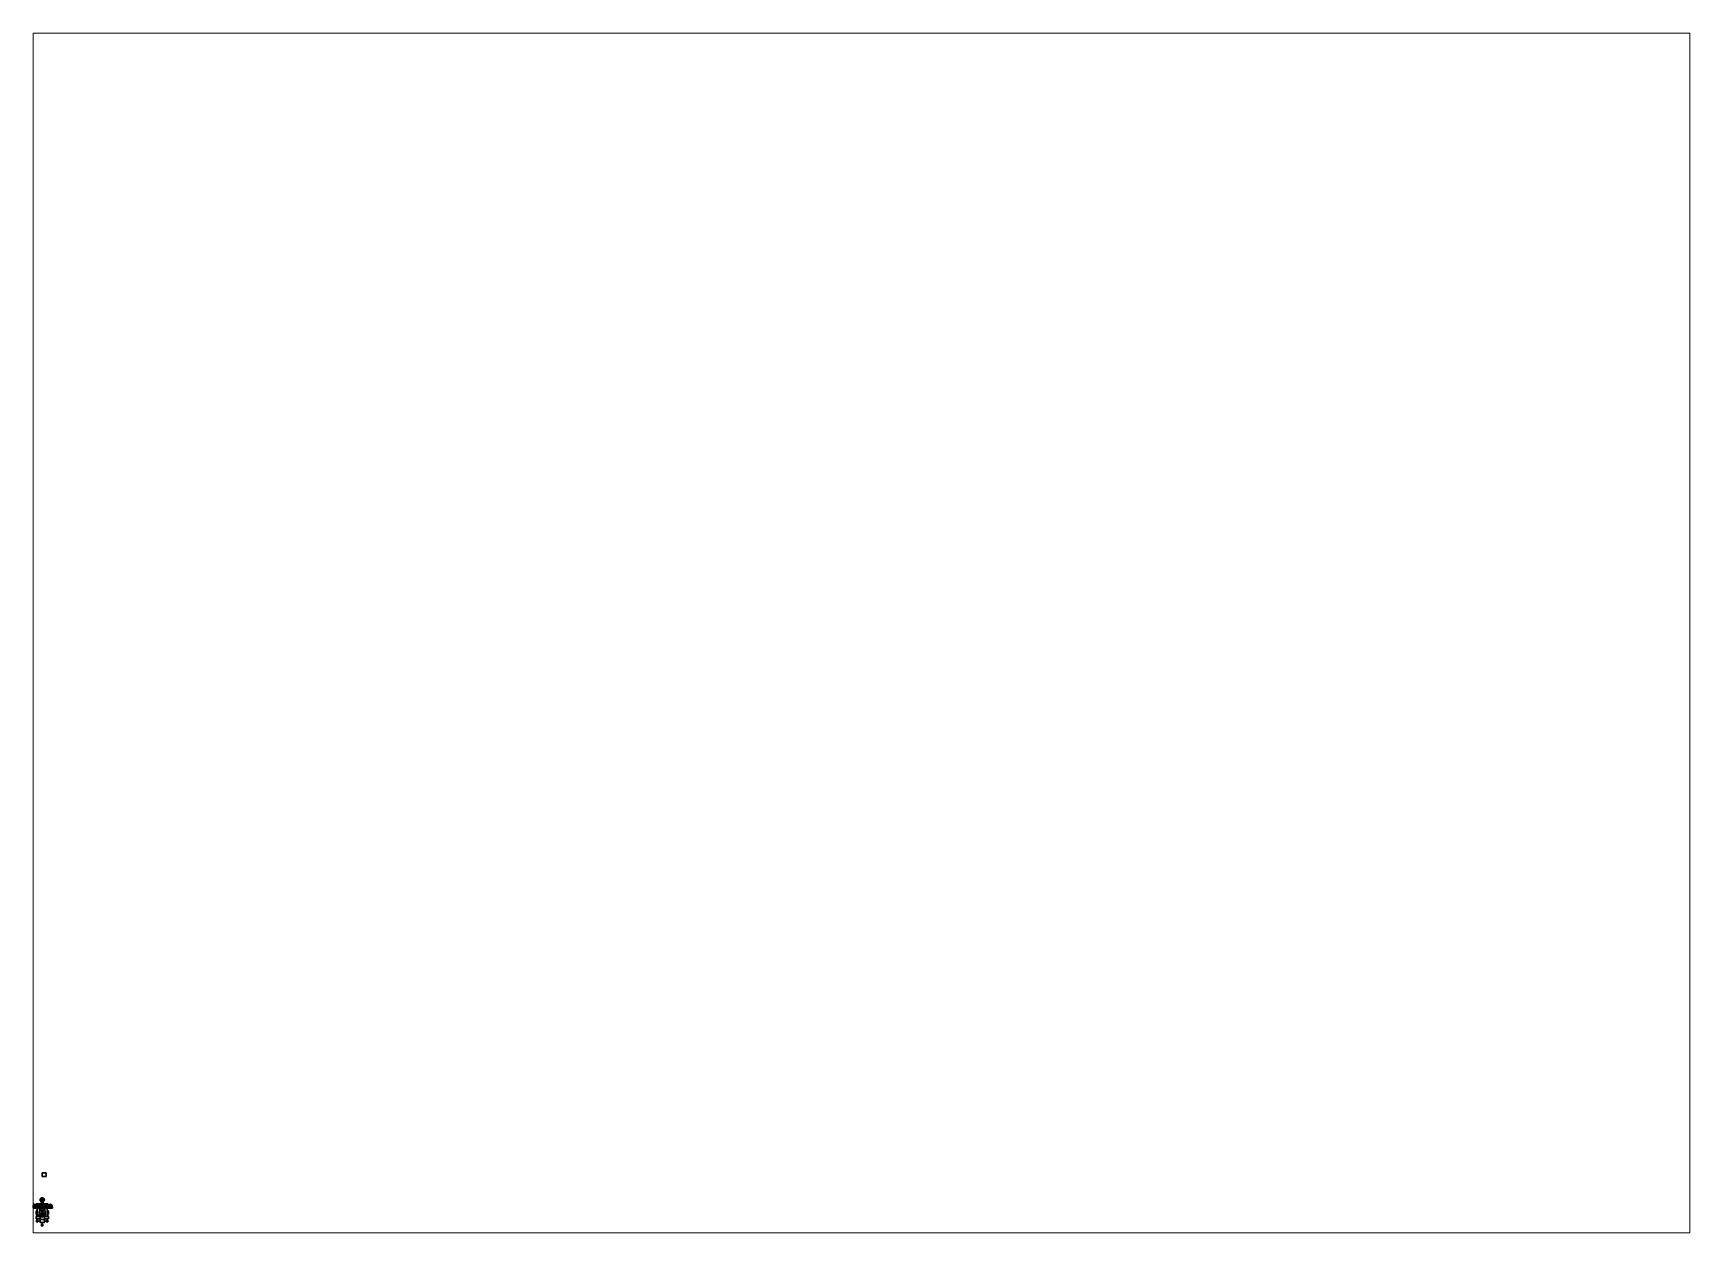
# Paper-space layout 'Layout1' of a CAD drawing. Header units: millimetres. Extents: x 28 to 251, y 20 to 181.
# The model-space entities are those that its viewports show. They can reach past a viewport. Long polylines and large blocks are cut down to what shows.
import ezdxf

# ---------------------------------------------------------------- set-up
doc = ezdxf.new("R2010")
doc.units = ezdxf.units.MM
for name, color, linetype in [('addon', 4, 'Continuous'), ('balancer', 5, 'Continuous'), ('fenders', 6, 'Continuous'), ('outriggers', 5, 'Continuous'), ('turret', 2, 'Continuous'), ('wheels', 2, 'Continuous')]:
    doc.layers.add(name, color=color, linetype=linetype)

msp = doc.modelspace()

# ---------------------------------------------------------------- linework, layer by layer
for points in [[(1, 10.17, 1), (1, 10.17), (0, 10.17), (0, 10.17, 1)], [(1, 10.17), (1, 9.17), (0, 9.17), (0, 10.17)], [(0, 10.17), (0, 9.17), (0, 9.17, 1), (0, 10.17, 1)], [(0, 10.17, 1), (0, 9.17, 1), (1, 9.17, 1), (1, 10.17, 1)], [(0, 9.17, 1), (0, 9.17), (1, 9.17), (1, 9.17, 1)], [(1, 9.17, 1), (1, 9.17), (1, 10.17), (1, 10.17, 1)], [(-1.42, 2.17, -0.08), (-1.45, 2.11, -0.08), (-1.45, 2.11, 0.1), (-1.42, 2.17, 0.1)], [(-1.42, 2.17, 0.1), (-1.45, 2.11, 0.1), (-1.45, 2.11, 0.1), (-1.42, 2.05, 0.1)], [(-1.45, 2.11, -0.08), (-1.42, 2.05, -0.08), (-1.42, 2.05, 0.1), (-1.45, 2.11, 0.1)], [(-1.36, 2.2, -0.08), (-1.42, 2.17, -0.08), (-1.42, 2.17, 0.1), (-1.36, 2.2, 0.1)], [(-1.36, 2.2, 0.1), (-1.42, 2.17, 0.1), (-1.42, 2.05, 0.1), (-1.36, 2.02, 0.1)], [(-1.42, 2.05, -0.08), (-1.36, 2.02, -0.08), (-1.36, 2.02, 0.1), (-1.42, 2.05, 0.1)], [(1.36, 2.2, 0.1), (1.27, 2.2), (-1.27, 2.2), (-1.36, 2.2, 0.1)], [(-1.36, 2.02, 0.1), (1.36, 2.02, 0.1), (1.36, 2.2, 0.1), (-1.36, 2.2, 0.1)], [(-1.27, 2.2, -0.08), (-1.36, 2.2, -0.08), (-1.36, 2.2, 0.1), (-1.27, 2.2)], [(-1.36, 2.02, -0.08), (-1.27, 2.02, -0.08), (-1.27, 2.02, 0.1), (-1.36, 2.02, 0.1)], [(-1.27, 2.02, -0.08), (-1.27, 2.2, -0.08), (-1.27, 2.2), (-1.27, 2.02)], [(-1.27, 2.02, 0.1), (-1.27, 2.02), (-1.27, -0.64), (-1.27, -0.64, 0.1)], [(1.27, -1.05, 0.1), (1.27, 2.02, 0.1), (-1.27, 2.02, 0.1), (-1.27, -1.05, 0.1)], [(0.75, 0.38, 0.45), (0.75, 0.38, 0.1), (-0.75, 0.38, 0.1), (-0.75, 0.38, 0.45)], [(-0.75, 0.38, 0.45), (-0.75, 0.38, 0.1), (-0.75, -0.21, 0.1), (-0.75, -0.21, 0.45)], [(0.75, -0.21, 0.45), (0.75, 0.38, 0.45), (-0.75, 0.38, 0.45), (-0.75, -0.21, 0.45)], [(-0.24, 2.28, 0.07), (-0.24, 2.28, 0.03), (-0.24, 2.24), (-0.24, 2.24, 0.1)], [(-0.2, 2.24, 0.1), (-0.2, 2.28, 0.07), (-0.24, 2.28, 0.07), (-0.24, 2.24, 0.1)], [(-0.24, 2.24), (-0.24, 2.28, 0.03), (-0.2, 2.28, 0.03), (-0.2, 2.24)], [(-0.2, 2.28, 0.07), (-0.2, 2.28, 0.03), (-0.24, 2.28, 0.03), (-0.24, 2.28, 0.07)], [(-0.24, 2.24, 0.1), (-0.24, 2.24), (-0.24, 2.2), (-0.24, 2.2, 0.1)], [(-0.2, 2.2, 0.1), (-0.2, 2.24, 0.1), (-0.24, 2.24, 0.1), (-0.24, 2.2, 0.1)], [(-0.24, 2.2), (-0.24, 2.24), (-0.2, 2.24), (-0.2, 2.2)], [(-0.16, 2.28, 0.1), (-0.04, 3.55, 0.5), (-0.08, 3.55, 0.5), (-0.2, 2.28, 0.1)], [(-0.2, 2.28), (-0.08, 3.55, 0.44), (-0.04, 3.55, 0.44), (-0.16, 2.28)], [(-0.08, 3.55, 0.5), (-0.08, 3.55, 0.44), (-0.2, 2.28), (-0.2, 2.28, 0.1)], [(-0.2, 2.28, 0.1), (-0.2, 2.22, 0.1), (-0.16, 2.22, 0.1), (-0.16, 2.28, 0.1)], [(-0.2, 2.28), (-0.2, 2.22), (-0.2, 2.22, 0.1), (-0.2, 2.28, 0.1)], [(-0.16, 2.28), (-0.16, 2.22), (-0.2, 2.22), (-0.2, 2.28)], [(-0.2, 2.24), (-0.2, 2.28, 0.03), (-0.2, 2.28, 0.07), (-0.2, 2.24, 0.1)], [(-0.2, 2.2), (-0.2, 2.24), (-0.2, 2.24, 0.1), (-0.2, 2.2, 0.1)], [(-0.2, 2.22, 0.1), (-0.2, 2.22), (-0.16, 2.22), (-0.16, 2.22, 0.1)], [(-0.16, 2.28), (-0.04, 3.55, 0.44), (-0.04, 3.55, 0.5), (-0.16, 2.28, 0.1)], [(-0.16, 2.24), (-0.16, 2.28, 0.03), (-0.12, 2.28, 0.03), (-0.12, 2.24)], [(-0.12, 2.24, 0.1), (-0.12, 2.28, 0.07), (-0.16, 2.28, 0.07), (-0.16, 2.24, 0.1)], [(-0.12, 2.28, 0.07), (-0.12, 2.28, 0.03), (-0.16, 2.28, 0.03), (-0.16, 2.28, 0.07)], [(-0.16, 2.28, 0.07), (-0.16, 2.28, 0.03), (-0.16, 2.24), (-0.16, 2.24, 0.1)], [(-0.16, 2.22, 0.1), (-0.16, 2.22), (-0.16, 2.28), (-0.16, 2.28, 0.1)], [(-0.16, 2.2), (-0.16, 2.24), (-0.12, 2.24), (-0.12, 2.2)], [(-0.12, 2.2, 0.1), (-0.12, 2.24, 0.1), (-0.16, 2.24, 0.1), (-0.16, 2.2, 0.1)], [(-0.16, 2.24, 0.1), (-0.16, 2.24), (-0.16, 2.2), (-0.16, 2.2, 0.1)], [(-0.12, 2.24), (-0.12, 2.28, 0.03), (-0.12, 2.28, 0.07), (-0.12, 2.24, 0.1)], [(-0.12, 2.2), (-0.12, 2.24), (-0.12, 2.24, 0.1), (-0.12, 2.2, 0.1)], [(0.08, 3.74, 0.5), (0.08, 3.74, 0.44), (-0.08, 3.74, 0.44), (-0.08, 3.74, 0.5)], [(-0.08, 3.74, 0.5), (-0.08, 3.74, 0.44), (-0.08, 3.55, 0.44), (-0.08, 3.55, 0.5)], [(-0.08, 3.55, 0.44), (-0.08, 3.74, 0.44), (0.08, 3.74, 0.44), (0.08, 3.55, 0.44)], [(0.08, 3.55, 0.5), (0.08, 3.74, 0.5), (-0.08, 3.74, 0.5), (-0.08, 3.55, 0.5)], [(-0.04, 3.55, 0.5), (-0.04, 3.55, 0.44), (0.04, 3.55, 0.44), (0.04, 3.55, 0.5)], [(0.04, 3.55, 0.5), (0.04, 3.55, 0.44), (0.16, 2.28), (0.16, 2.28, 0.1)], [(0.16, 2.28), (0.04, 3.55, 0.44), (0.08, 3.55, 0.44), (0.2, 2.28)], [(0.2, 2.28, 0.1), (0.08, 3.55, 0.5), (0.04, 3.55, 0.5), (0.16, 2.28, 0.1)], [(0.08, 3.55, 0.44), (0.08, 3.74, 0.44), (0.08, 3.74, 0.5), (0.08, 3.55, 0.5)], [(0.2, 2.28), (0.08, 3.55, 0.44), (0.08, 3.55, 0.5), (0.2, 2.28, 0.1)], [(0.12, 2.24), (0.12, 2.28, 0.03), (0.16, 2.28, 0.03), (0.16, 2.24)], [(0.16, 2.24, 0.1), (0.16, 2.28, 0.07), (0.12, 2.28, 0.07), (0.12, 2.24, 0.1)], [(0.16, 2.28, 0.07), (0.16, 2.28, 0.03), (0.12, 2.28, 0.03), (0.12, 2.28, 0.07)], [(0.12, 2.28, 0.07), (0.12, 2.28, 0.03), (0.12, 2.24), (0.12, 2.24, 0.1)], [(0.12, 2.2), (0.12, 2.24), (0.16, 2.24), (0.16, 2.2)], [(0.16, 2.2, 0.1), (0.16, 2.24, 0.1), (0.12, 2.24, 0.1), (0.12, 2.2, 0.1)], [(0.12, 2.24, 0.1), (0.12, 2.24), (0.12, 2.2), (0.12, 2.2, 0.1)], [(0.16, 2.24), (0.16, 2.28, 0.03), (0.16, 2.28, 0.07), (0.16, 2.24, 0.1)], [(0.16, 2.28, 0.1), (0.16, 2.22, 0.1), (0.2, 2.22, 0.1), (0.2, 2.28, 0.1)], [(0.16, 2.28), (0.16, 2.22), (0.16, 2.22, 0.1), (0.16, 2.28, 0.1)], [(0.2, 2.28), (0.2, 2.22), (0.16, 2.22), (0.16, 2.28)], [(0.16, 2.2), (0.16, 2.24), (0.16, 2.24, 0.1), (0.16, 2.2, 0.1)], [(0.16, 2.22, 0.1), (0.16, 2.22), (0.2, 2.22), (0.2, 2.22, 0.1)], [(0.2, 2.24), (0.2, 2.28, 0.03), (0.24, 2.28, 0.03), (0.24, 2.24)], [(0.24, 2.28, 0.07), (0.24, 2.28, 0.03), (0.2, 2.28, 0.03), (0.2, 2.28, 0.07)], [(0.2, 2.28, 0.07), (0.2, 2.28, 0.03), (0.2, 2.24), (0.2, 2.24, 0.1)], [(0.24, 2.24, 0.1), (0.24, 2.28, 0.07), (0.2, 2.28, 0.07), (0.2, 2.24, 0.1)], [(0.2, 2.22, 0.1), (0.2, 2.22), (0.2, 2.28), (0.2, 2.28, 0.1)], [(0.24, 2.2, 0.1), (0.24, 2.24, 0.1), (0.2, 2.24, 0.1), (0.2, 2.2, 0.1)], [(0.2, 2.24, 0.1), (0.2, 2.24), (0.2, 2.2), (0.2, 2.2, 0.1)], [(0.2, 2.2), (0.2, 2.24), (0.24, 2.24), (0.24, 2.2)], [(0.24, 2.24), (0.24, 2.28, 0.03), (0.24, 2.28, 0.07), (0.24, 2.24, 0.1)], [(0.24, 2.2), (0.24, 2.24), (0.24, 2.24, 0.1), (0.24, 2.2, 0.1)], [(0.75, -0.21, 0.1), (0.75, 0.38, 0.1), (0.75, 0.38, 0.45), (0.75, -0.21, 0.45)], [(1.36, 2.2, -0.08), (1.27, 2.2, -0.08), (1.27, 2.2), (1.36, 2.2, 0.1)], [(1.27, 2.2, -0.08), (1.27, 2.02, -0.08), (1.27, 2.02), (1.27, 2.2)], [(1.27, -0.64), (1.27, 2.02), (1.27, 2.02, 0.1), (1.27, -0.64, 0.1)], [(1.27, 2.02, -0.08), (1.36, 2.02, -0.08), (1.36, 2.02, 0.1), (1.27, 2.02, 0.1)], [(1.42, 2.17, -0.08), (1.36, 2.2, -0.08), (1.36, 2.2, 0.1), (1.42, 2.17, 0.1)], [(1.36, 2.02, 0.1), (1.42, 2.05, 0.1), (1.42, 2.17, 0.1), (1.36, 2.2, 0.1)], [(1.36, 2.02, -0.08), (1.42, 2.05, -0.08), (1.42, 2.05, 0.1), (1.36, 2.02, 0.1)], [(1.45, 2.11, -0.08), (1.42, 2.17, -0.08), (1.42, 2.17, 0.1), (1.45, 2.11, 0.1)], [(1.42, 2.05, 0.1), (1.45, 2.11, 0.1), (1.45, 2.11, 0.1), (1.42, 2.17, 0.1)], [(1.42, 2.05, -0.08), (1.45, 2.11, -0.08), (1.45, 2.11, 0.1), (1.42, 2.05, 0.1)], [(-1.57, -1.05, 0.35), (-1.57, -1.05, -0.21), (-1.57, -1.67, -0.21), (-1.57, -1.67, 0.35)], [(-1.27, -1.05, 0.1), (-1.27, -1.05), (-1.57, -1.05, -0.21), (-1.57, -1.05, 0.35)], [(-0.57, -1.67, 0.35), (-0.57, -1.05, 0.35), (-1.57, -1.05, 0.35), (-1.57, -1.67, 0.35)], [(-0.57, -1.05, 0.35), (-0.57, -1.05, 0.1), (-1.27, -1.05, 0.1), (-1.57, -1.05, 0.35)], [(-0.57, -1.05), (-0.57, -1.05, -0.21), (-1.57, -1.05, -0.21), (-1.27, -1.05)], [(-1.57, -1.67, 0.35), (-1.57, -1.67, -0.21), (-0.57, -1.67, -0.21), (-0.57, -1.67, 0.35)], [(-1.45, -2.07), (-1.52, -2.25), (-1.52, -2.25, 0.05), (-1.45, -2.07, 0.05)], [(-1.52, -2.25, 0.05), (-1.45, -2.43, 0.05), (-1.27, -2.5, 0.05), (-1.45, -2.07, 0.05)], [(-1.52, -2.25), (-1.45, -2.43), (-1.45, -2.43, 0.05), (-1.52, -2.25, 0.05)], [(-1.42, -0.67, -0.08), (-1.45, -0.73, -0.08), (-1.45, -0.73, 0.1), (-1.42, -0.67, 0.1)], [(-1.42, -0.67, 0.1), (-1.45, -0.73, 0.1), (-1.45, -0.73, 0.1), (-1.42, -0.79, 0.1)], [(-1.45, -0.73, -0.08), (-1.42, -0.79, -0.08), (-1.42, -0.79, 0.1), (-1.45, -0.73, 0.1)], [(-1.45, -2.07, 0.05), (-1.27, -2.5, 0.05), (-1.09, -2.43, 0.05), (-1.27, -2, 0.05)], [(-1.27, -2), (-1.45, -2.07), (-1.45, -2.07, 0.05), (-1.27, -2, 0.05)], [(-1.45, -2.43), (-1.27, -2.5), (-1.27, -2.5, 0.05), (-1.45, -2.43, 0.05)], [(-1.36, -0.64, -0.08), (-1.42, -0.67, -0.08), (-1.42, -0.67, 0.1), (-1.36, -0.64, 0.1)], [(-1.36, -0.64, 0.1), (-1.42, -0.67, 0.1), (-1.42, -0.79, 0.1), (-1.36, -0.82, 0.1)], [(-1.42, -0.79, -0.08), (-1.36, -0.82, -0.08), (-1.36, -0.82, 0.1), (-1.42, -0.79, 0.1)], [(-1.27, -0.64, -0.08), (-1.36, -0.64, -0.08), (-1.36, -0.64, 0.1), (-1.27, -0.64, 0.1)], [(-1.27, -0.64, 0.1), (-1.36, -0.64, 0.1), (-1.36, -0.82, 0.1), (-1.27, -0.82, 0.1)], [(-1.36, -0.82, -0.08), (-1.27, -0.82, -0.08), (-1.27, -0.82, 0.1), (-1.36, -0.82, 0.1)], [(-1.27, -0.82, -0.08), (-1.27, -0.64, -0.08), (-1.27, -0.64), (-1.27, -0.82)], [(-1.27, -0.82), (-1.27, -1.05), (-1.27, -1.05, 0.1), (-1.27, -0.82, 0.1)], [(-1.09, -2.07), (-1.27, -2), (-1.27, -2, 0.05), (-1.09, -2.07, 0.05)], [(-1.27, -2, 0.05), (-1.09, -2.43, 0.05), (-1.02, -2.25, 0.05), (-1.09, -2.07, 0.05)], [(-1.27, -2.5), (-1.09, -2.43), (-1.09, -2.43, 0.05), (-1.27, -2.5, 0.05)], [(-1.02, -2.25), (-1.09, -2.07), (-1.09, -2.07, 0.05), (-1.02, -2.25, 0.05)], [(-1.09, -2.43), (-1.02, -2.25), (-1.02, -2.25, 0.05), (-1.09, -2.43, 0.05)], [(-1.02, -2.25), (-1.03, -2.23, 0.02), (-0.57, -2.23, 0.02), (-0.57, -2.25)], [(-1.03, -2.23, 0.02), (-1.02, -2.25, 0.04), (-0.57, -2.25, 0.04), (-0.57, -2.23, 0.02)], [(-1.03, -2.27, 0.02), (-1.02, -2.25), (-0.57, -2.25), (-0.57, -2.27, 0.02)], [(-1.02, -2.25, 0.04), (-1.03, -2.27, 0.02), (-0.57, -2.27, 0.02), (-0.57, -2.25, 0.04)], [(-0.75, -0.21, 0.45), (-0.75, -0.21, 0.1), (0.75, -0.21, 0.1), (0.75, -0.21, 0.45)], [(-0.75, -0.23, 0.35), (-0.75, -0.23, 0.1), (-0.75, -0.82, 0.1), (-0.75, -0.82, 0.35)], [(0.75, -0.23, 0.35), (0.75, -0.23, 0.1), (-0.75, -0.23, 0.1), (-0.75, -0.23, 0.35)], [(0.75, -0.82, 0.35), (0.75, -0.23, 0.35), (-0.75, -0.23, 0.35), (-0.75, -0.82, 0.35)], [(-0.75, -0.82, 0.35), (-0.75, -0.82, 0.1), (0.75, -0.82, 0.1), (0.75, -0.82, 0.35)], [(-0.57, -1.67, 0.1), (-0.57, -1.05, 0.1), (-0.57, -1.05, 0.35), (-0.57, -1.67, 0.35)], [(0.57, -1.84, 0.1), (0.57, -1.05, 0.1), (-0.57, -1.05, 0.1), (-0.57, -1.84, 0.1)], [(-0.57, -1.67, -0.21), (-0.57, -1.05, -0.21), (-0.57, -1.05), (-0.57, -1.67)], [(-0.57, -1.67, 0.1), (-0.57, -1.67), (-0.57, -2.59), (-0.57, -1.84, 0.1)], [(-0.57, -1.84, 0.63), (-0.57, -1.84, 0.1), (-0.57, -2.59), (-0.57, -2.59, 0.63)], [(0.57, -1.84, 0.63), (0.57, -1.84, 0.1), (-0.57, -1.84, 0.1), (-0.57, -1.84, 0.63)], [(0.57, -2.59, 0.63), (0.57, -1.84, 0.63), (-0.57, -1.84, 0.63), (-0.57, -2.59, 0.63)], [(-0.57, -2.59, 0.63), (-0.57, -2.59), (0.57, -2.59), (0.57, -2.59, 0.63)], [(-0.25, -3.29, 0.05), (0.18, -3.11, 0.05), (0, -3.04, 0.05), (-0.18, -3.11, 0.05)], [(-0.18, -3.11), (-0.25, -3.29), (-0.25, -3.29, 0.05), (-0.18, -3.11, 0.05)], [(-0.18, -3.47, 0.05), (0.25, -3.29, 0.05), (0.18, -3.11, 0.05), (-0.25, -3.29, 0.05)], [(-0.25, -3.29), (-0.18, -3.47), (-0.18, -3.47, 0.05), (-0.25, -3.29, 0.05)], [(0, -3.04), (-0.18, -3.11), (-0.18, -3.11, 0.05), (0, -3.04, 0.05)], [(0, -3.54, 0.05), (0.18, -3.47, 0.05), (0.25, -3.29, 0.05), (-0.18, -3.47, 0.05)], [(-0.18, -3.47), (0, -3.54), (0, -3.54, 0.05), (-0.18, -3.47, 0.05)], [(-0.02, -3.05, 0.02), (0, -3.04, 0.04), (0, -2.59, 0.04), (-0.02, -2.59, 0.02)], [(0, -3.04), (-0.02, -3.05, 0.02), (-0.02, -2.59, 0.02), (0, -2.59)], [(0, -3.04, 0.04), (0.02, -3.05, 0.02), (0.02, -2.59, 0.02), (0, -2.59, 0.04)], [(0.02, -3.05, 0.02), (0, -3.04), (0, -2.59), (0.02, -2.59, 0.02)], [(0.18, -3.11), (0, -3.04), (0, -3.04, 0.05), (0.18, -3.11, 0.05)], [(0, -3.54), (0.18, -3.47), (0.18, -3.47, 0.05), (0, -3.54, 0.05)], [(0.25, -3.29), (0.18, -3.11), (0.18, -3.11, 0.05), (0.25, -3.29, 0.05)], [(0.18, -3.47), (0.25, -3.29), (0.25, -3.29, 0.05), (0.18, -3.47, 0.05)], [(1.57, -1.67, 0.35), (1.57, -1.05, 0.35), (0.57, -1.05, 0.35), (0.57, -1.67, 0.35)], [(0.57, -1.05, 0.35), (0.57, -1.05, 0.1), (0.57, -1.67, 0.1), (0.57, -1.67, 0.35)], [(0.57, -1.05), (0.57, -1.05, -0.21), (0.57, -1.67, -0.21), (0.57, -1.67)], [(1.57, -1.05, 0.35), (1.27, -1.05, 0.1), (0.57, -1.05, 0.1), (0.57, -1.05, 0.35)], [(1.27, -1.05), (1.57, -1.05, -0.21), (0.57, -1.05, -0.21), (0.57, -1.05)], [(0.57, -1.67, 0.35), (0.57, -1.67, -0.21), (1.57, -1.67, -0.21), (1.57, -1.67, 0.35)], [(0.57, -2.59), (0.57, -1.67), (0.57, -1.67, 0.1), (0.57, -1.84, 0.1)], [(0.57, -2.59), (0.57, -1.84, 0.1), (0.57, -1.84, 0.63), (0.57, -2.59, 0.63)], [(1.03, -2.23, 0.02), (1.02, -2.25), (0.57, -2.25), (0.57, -2.23, 0.02)], [(1.02, -2.25, 0.04), (1.03, -2.23, 0.02), (0.57, -2.23, 0.02), (0.57, -2.25, 0.04)], [(1.02, -2.25), (1.03, -2.27, 0.02), (0.57, -2.27, 0.02), (0.57, -2.25)], [(1.03, -2.27, 0.02), (1.02, -2.25, 0.04), (0.57, -2.25, 0.04), (0.57, -2.27, 0.02)], [(0.75, -0.82, 0.1), (0.75, -0.23, 0.1), (0.75, -0.23, 0.35), (0.75, -0.82, 0.35)], [(1.27, -2.5, 0.05), (1.09, -2.07, 0.05), (1.02, -2.25, 0.05), (1.09, -2.43, 0.05)], [(1.09, -2.07), (1.02, -2.25), (1.02, -2.25, 0.05), (1.09, -2.07, 0.05)], [(1.02, -2.25), (1.09, -2.43), (1.09, -2.43, 0.05), (1.02, -2.25, 0.05)], [(1.45, -2.43, 0.05), (1.27, -2, 0.05), (1.09, -2.07, 0.05), (1.27, -2.5, 0.05)], [(1.27, -2), (1.09, -2.07), (1.09, -2.07, 0.05), (1.27, -2, 0.05)], [(1.09, -2.43), (1.27, -2.5), (1.27, -2.5, 0.05), (1.09, -2.43, 0.05)], [(1.36, -0.64, -0.08), (1.27, -0.64, -0.08), (1.27, -0.64, 0.1), (1.36, -0.64, 0.1)], [(1.27, -0.64, -0.08), (1.27, -0.82, -0.08), (1.27, -0.82), (1.27, -0.64)], [(1.27, -0.82, 0.1), (1.36, -0.82, 0.1), (1.36, -0.64, 0.1), (1.27, -0.64, 0.1)], [(1.27, -0.82, -0.08), (1.36, -0.82, -0.08), (1.36, -0.82, 0.1), (1.27, -0.82, 0.1)], [(1.27, -1.05), (1.27, -0.82), (1.27, -0.82, 0.1), (1.27, -1.05, 0.1)], [(1.57, -1.05, 0.35), (1.57, -1.05, -0.21), (1.27, -1.05), (1.27, -1.05, 0.1)], [(1.52, -2.25, 0.05), (1.45, -2.07, 0.05), (1.27, -2, 0.05), (1.45, -2.43, 0.05)], [(1.45, -2.07), (1.27, -2), (1.27, -2, 0.05), (1.45, -2.07, 0.05)], [(1.27, -2.5), (1.45, -2.43), (1.45, -2.43, 0.05), (1.27, -2.5, 0.05)], [(1.42, -0.67, -0.08), (1.36, -0.64, -0.08), (1.36, -0.64, 0.1), (1.42, -0.67, 0.1)], [(1.36, -0.82, 0.1), (1.42, -0.79, 0.1), (1.42, -0.67, 0.1), (1.36, -0.64, 0.1)], [(1.36, -0.82, -0.08), (1.42, -0.79, -0.08), (1.42, -0.79, 0.1), (1.36, -0.82, 0.1)], [(1.45, -0.73, -0.08), (1.42, -0.67, -0.08), (1.42, -0.67, 0.1), (1.45, -0.73, 0.1)], [(1.42, -0.79, 0.1), (1.45, -0.73, 0.1), (1.45, -0.73, 0.1), (1.42, -0.67, 0.1)], [(1.42, -0.79, -0.08), (1.45, -0.73, -0.08), (1.45, -0.73, 0.1), (1.42, -0.79, 0.1)], [(1.52, -2.25), (1.45, -2.07), (1.45, -2.07, 0.05), (1.52, -2.25, 0.05)], [(1.45, -2.43), (1.52, -2.25), (1.52, -2.25, 0.05), (1.45, -2.43, 0.05)], [(1.57, -1.67, -0.21), (1.57, -1.05, -0.21), (1.57, -1.05, 0.35), (1.57, -1.67, 0.35)]]:
    msp.add_3dface(points)
at = {"layer": 'addon'}
for points in [[(-0.2, 1.46, 0.98), (-0.22, 1.44, 0.97), (-0.25, 1.44, 1.09), (-0.23, 1.46, 1.09)], [(-0.23, 1.46, 1.09), (-0.25, 1.44, 1.09), (-0.22, 1.44, 1.22), (-0.2, 1.46, 1.21)], [(-0.22, 1.44, 0.97), (-0.2, 1.42, 0.98), (-0.23, 1.42, 1.09), (-0.25, 1.44, 1.09)], [(-0.25, 1.44, 1.09), (-0.23, 1.42, 1.09), (-0.2, 1.42, 1.21), (-0.22, 1.44, 1.22)], [(-0.18, 1.44, 0.99), (-0.2, 1.46, 0.98), (-0.23, 1.46, 1.09), (-0.21, 1.44, 1.09)], [(-0.21, 1.44, 1.09), (-0.23, 1.46, 1.09), (-0.2, 1.46, 1.21), (-0.18, 1.44, 1.2)], [(-0.2, 1.42, 0.98), (-0.18, 1.44, 0.99), (-0.21, 1.44, 1.09), (-0.23, 1.42, 1.09)], [(-0.23, 1.42, 1.09), (-0.21, 1.44, 1.09), (-0.18, 1.44, 1.2), (-0.2, 1.42, 1.21)], [(-0.12, 1.46, 0.89), (-0.13, 1.44, 0.87), (-0.22, 1.44, 0.97), (-0.2, 1.46, 0.98)], [(-0.2, 1.46, 1.21), (-0.22, 1.44, 1.22), (-0.13, 1.44, 1.31), (-0.12, 1.46, 1.29)], [(-0.13, 1.44, 0.87), (-0.12, 1.42, 0.89), (-0.2, 1.42, 0.98), (-0.22, 1.44, 0.97)], [(-0.22, 1.44, 1.22), (-0.2, 1.42, 1.21), (-0.12, 1.42, 1.29), (-0.13, 1.44, 1.31)], [(-0.11, 1.44, 0.91), (-0.12, 1.46, 0.89), (-0.2, 1.46, 0.98), (-0.18, 1.44, 0.99)], [(-0.18, 1.44, 1.2), (-0.2, 1.46, 1.21), (-0.12, 1.46, 1.29), (-0.11, 1.44, 1.27)], [(-0.02, 1.44, 1.13), (-0.03, 1.46, 1.11), (-0.2, 1.46, 1.21), (-0.17, 1.44, 1.21)], [(-0.03, 1.46, 1.11), (-0.04, 1.44, 1.09), (-0.19, 1.44, 1.18), (-0.2, 1.46, 1.21)], [(-0.04, 1.44, 1.09), (-0.03, 1.46, 1.07), (-0.2, 1.46, 0.98), (-0.19, 1.44, 1)], [(-0.03, 1.46, 1.07), (-0.02, 1.44, 1.05), (-0.17, 1.44, 0.97), (-0.2, 1.46, 0.98)], [(-0.12, 1.42, 0.89), (-0.11, 1.44, 0.91), (-0.18, 1.44, 0.99), (-0.2, 1.42, 0.98)], [(-0.2, 1.42, 1.21), (-0.18, 1.44, 1.2), (-0.11, 1.44, 1.27), (-0.12, 1.42, 1.29)], [(-0.04, 1.44, 1.09), (-0.03, 1.42, 1.11), (-0.2, 1.42, 1.21), (-0.19, 1.44, 1.18)], [(-0.03, 1.42, 1.11), (-0.02, 1.44, 1.13), (-0.17, 1.44, 1.21), (-0.2, 1.42, 1.21)], [(-0.02, 1.44, 1.05), (-0.03, 1.42, 1.07), (-0.2, 1.42, 0.98), (-0.17, 1.44, 0.97)], [(-0.03, 1.42, 1.07), (-0.04, 1.44, 1.09), (-0.19, 1.44, 1), (-0.2, 1.42, 0.98)], [(-0.12, 1.46, 1.29), (-0.13, 1.44, 1.31), (0, 1.44, 1.34), (0, 1.46, 1.32)], [(-0.13, 1.44, 1.31), (-0.12, 1.42, 1.29), (0, 1.42, 1.32), (0, 1.44, 1.34)], [(0, 1.44, 0.88), (0, 1.46, 0.86), (-0.12, 1.46, 0.89), (-0.11, 1.44, 0.91)], [(0, 1.46, 0.86), (0, 1.44, 0.84), (-0.13, 1.44, 0.87), (-0.12, 1.46, 0.89)], [(-0.11, 1.44, 1.27), (-0.12, 1.46, 1.29), (0, 1.46, 1.32), (0, 1.44, 1.3)], [(0, 1.44, 0.84), (0, 1.42, 0.86), (-0.12, 1.42, 0.89), (-0.13, 1.44, 0.87)], [(0, 1.42, 0.86), (0, 1.44, 0.88), (-0.11, 1.44, 0.91), (-0.12, 1.42, 0.89)], [(-0.12, 1.42, 1.29), (-0.11, 1.44, 1.27), (0, 1.44, 1.3), (0, 1.42, 1.32)], [(-0.03, 1.47, 1.13), (-0.05, 1.47, 1.09), (-0.05, 1.33, 1.09), (-0.03, 1.33, 1.13)], [(-0.05, 1.47, 1.09), (-0.03, 1.47, 1.05), (-0.03, 1.33, 1.05), (-0.05, 1.33, 1.09)], [(0.05, 1.47, 1.09), (-0.05, 1.47, 1.09), (-0.03, 1.47, 1.13), (0.02, 1.47, 1.13)], [(0.02, 1.47, 1.05), (-0.03, 1.47, 1.05), (-0.05, 1.47, 1.09), (0.05, 1.47, 1.09)], [(0.05, 1.33, 1.09), (-0.05, 1.33, 1.09), (-0.03, 1.33, 1.05), (0.02, 1.33, 1.05)], [(0.02, 1.33, 1.13), (-0.03, 1.33, 1.13), (-0.05, 1.33, 1.09), (0.05, 1.33, 1.09)], [(-0.03, 1.47, 1.05), (0.02, 1.47, 1.05), (0.02, 1.33, 1.05), (-0.03, 1.33, 1.05)], [(-0.02, 1.39, 2.36), (-0.03, 1.37, 2.36), (-0.02, 1.35, 2.36), (0, 1.4, 2.36)], [(-0.02, 1.39, 0.24), (-0.03, 1.37, 0.24), (-0.03, 1.37, 2.36), (-0.02, 1.39, 2.36)], [(-0.03, 1.37, 0.24), (-0.02, 1.35, 0.24), (-0.02, 1.35, 2.36), (-0.03, 1.37, 2.36)], [(0.02, 1.47, 1.13), (-0.03, 1.47, 1.13), (-0.03, 1.33, 1.13), (0.02, 1.33, 1.13)], [(0, 1.46, 1.13), (-0.02, 1.44, 1.13), (-0.02, 1.44, 1.29), (0, 1.46, 1.32)], [(-0.02, 1.44, 1.05), (0, 1.46, 1.05), (0, 1.46, 0.86), (-0.02, 1.44, 0.89)], [(-0.02, 1.44, 1.13), (0, 1.42, 1.13), (0, 1.42, 1.32), (-0.02, 1.44, 1.29)], [(0, 1.42, 1.05), (-0.02, 1.44, 1.05), (-0.02, 1.44, 0.89), (0, 1.42, 0.86)], [(0, 1.4, 0.24), (-0.02, 1.39, 0.24), (-0.02, 1.39, 2.36), (0, 1.4, 2.36)], [(0, 1.4, 2.36), (-0.02, 1.35, 2.36), (0, 1.34, 2.36), (0.02, 1.39, 2.36)], [(-0.02, 1.35, 0.24), (0, 1.34, 0.24), (0, 1.34, 2.36), (-0.02, 1.35, 2.36)], [(0.02, 1.44, 1.13), (0, 1.46, 1.13), (0, 1.46, 1.32), (0.02, 1.44, 1.29)], [(0.1, 1.44, 0.91), (0.12, 1.46, 0.89), (0, 1.46, 0.86), (0, 1.44, 0.88)], [(0.12, 1.46, 0.89), (0.12, 1.44, 0.87), (0, 1.44, 0.84), (0, 1.46, 0.86)], [(0, 1.44, 1.3), (0, 1.46, 1.32), (0.12, 1.46, 1.29), (0.1, 1.44, 1.27)], [(0, 1.46, 1.32), (0, 1.44, 1.34), (0.12, 1.44, 1.31), (0.12, 1.46, 1.29)], [(0, 1.46, 1.05), (0.02, 1.44, 1.05), (0.02, 1.44, 0.89), (0, 1.46, 0.86)], [(0, 1.42, 1.13), (0.02, 1.44, 1.13), (0.02, 1.44, 1.29), (0, 1.42, 1.32)], [(0.12, 1.44, 0.87), (0.12, 1.42, 0.89), (0, 1.42, 0.86), (0, 1.44, 0.84)], [(0.12, 1.42, 0.89), (0.1, 1.44, 0.91), (0, 1.44, 0.88), (0, 1.42, 0.86)], [(0, 1.44, 1.34), (0, 1.42, 1.32), (0.12, 1.42, 1.29), (0.12, 1.44, 1.31)], [(0, 1.42, 1.32), (0, 1.44, 1.3), (0.1, 1.44, 1.27), (0.12, 1.42, 1.29)], [(0.02, 1.44, 1.05), (0, 1.42, 1.05), (0, 1.42, 0.86), (0.02, 1.44, 0.89)], [(0.02, 1.39, 0.24), (0, 1.4, 0.24), (0, 1.4, 2.36), (0.02, 1.39, 2.36)], [(0.02, 1.39, 2.36), (0, 1.34, 2.36), (0.02, 1.35, 2.36), (0.03, 1.37, 2.36)], [(0, 1.34, 0.24), (0.02, 1.35, 0.24), (0.02, 1.35, 2.36), (0, 1.34, 2.36)], [(0.02, 1.47, 1.05), (0.05, 1.47, 1.09), (0.05, 1.33, 1.09), (0.02, 1.33, 1.05)], [(0.03, 1.46, 1.11), (0.02, 1.44, 1.13), (0.17, 1.44, 1.21), (0.2, 1.46, 1.21)], [(0.02, 1.44, 1.05), (0.03, 1.46, 1.07), (0.2, 1.46, 0.98), (0.17, 1.44, 0.97)], [(0.02, 1.44, 1.13), (0.03, 1.42, 1.11), (0.2, 1.42, 1.21), (0.17, 1.44, 1.21)], [(0.03, 1.42, 1.07), (0.02, 1.44, 1.05), (0.17, 1.44, 0.97), (0.2, 1.42, 0.98)], [(0.03, 1.37, 0.24), (0.02, 1.39, 0.24), (0.02, 1.39, 2.36), (0.03, 1.37, 2.36)], [(0.02, 1.35, 0.24), (0.03, 1.37, 0.24), (0.03, 1.37, 2.36), (0.02, 1.35, 2.36)], [(0.05, 1.47, 1.09), (0.02, 1.47, 1.13), (0.02, 1.33, 1.13), (0.05, 1.33, 1.09)], [(0.04, 1.44, 1.09), (0.03, 1.46, 1.11), (0.2, 1.46, 1.21), (0.19, 1.44, 1.18)], [(0.03, 1.46, 1.07), (0.04, 1.44, 1.09), (0.19, 1.44, 1), (0.2, 1.46, 0.98)], [(0.03, 1.42, 1.11), (0.04, 1.44, 1.09), (0.19, 1.44, 1.18), (0.2, 1.42, 1.21)], [(0.04, 1.44, 1.09), (0.03, 1.42, 1.07), (0.2, 1.42, 0.98), (0.19, 1.44, 1)], [(0.18, 1.44, 0.98), (0.2, 1.46, 0.97), (0.12, 1.46, 0.89), (0.1, 1.44, 0.91)], [(0.2, 1.42, 0.97), (0.18, 1.44, 0.98), (0.1, 1.44, 0.91), (0.12, 1.42, 0.89)], [(0.1, 1.44, 1.27), (0.12, 1.46, 1.29), (0.2, 1.46, 1.21), (0.18, 1.44, 1.2)], [(0.12, 1.42, 1.29), (0.1, 1.44, 1.27), (0.18, 1.44, 1.2), (0.2, 1.42, 1.21)], [(0.2, 1.46, 0.97), (0.22, 1.44, 0.96), (0.12, 1.44, 0.87), (0.12, 1.46, 0.89)], [(0.12, 1.46, 1.29), (0.12, 1.44, 1.31), (0.22, 1.44, 1.22), (0.2, 1.46, 1.21)], [(0.22, 1.44, 0.96), (0.2, 1.42, 0.97), (0.12, 1.42, 0.89), (0.12, 1.44, 0.87)], [(0.12, 1.44, 1.31), (0.12, 1.42, 1.29), (0.2, 1.42, 1.21), (0.22, 1.44, 1.22)], [(0.21, 1.44, 1.09), (0.23, 1.46, 1.09), (0.2, 1.46, 0.97), (0.18, 1.44, 0.98)], [(0.18, 1.44, 1.2), (0.2, 1.46, 1.21), (0.23, 1.46, 1.09), (0.21, 1.44, 1.09)], [(0.23, 1.42, 1.09), (0.21, 1.44, 1.09), (0.18, 1.44, 0.98), (0.2, 1.42, 0.97)], [(0.2, 1.42, 1.21), (0.18, 1.44, 1.2), (0.21, 1.44, 1.09), (0.23, 1.42, 1.09)], [(0.23, 1.46, 1.09), (0.25, 1.44, 1.09), (0.22, 1.44, 0.96), (0.2, 1.46, 0.97)], [(0.2, 1.46, 1.21), (0.22, 1.44, 1.22), (0.25, 1.44, 1.09), (0.23, 1.46, 1.09)], [(0.25, 1.44, 1.09), (0.23, 1.42, 1.09), (0.2, 1.42, 0.97), (0.22, 1.44, 0.96)], [(0.22, 1.44, 1.22), (0.2, 1.42, 1.21), (0.23, 1.42, 1.09), (0.25, 1.44, 1.09)]]:
    msp.add_3dface(points, dxfattribs=at)
at = {"layer": 'balancer'}
for points in [[(-0.74, 1.45, 2.74), (-0.74, 1.45, 2.19), (-0.74, 1.13, 2.19), (-0.74, 1.13, 2.74)], [(-0.64, 1.45, 2.74), (-0.64, 1.45, 2.19), (-0.74, 1.45, 2.19), (-0.74, 1.45, 2.74)], [(-0.74, 1.13, 2.19), (-0.74, 1.45, 2.19), (-0.64, 1.45, 2.19), (-0.64, 1.13, 2.19)], [(-0.64, 1.13, 2.74), (-0.64, 1.45, 2.74), (-0.74, 1.45, 2.74), (-0.74, 1.13, 2.74)], [(-0.74, 1.13, 2.74), (-0.74, 1.13, 2.19), (-0.64, 1.13, 2.19), (-0.64, 1.13, 2.74)], [(-0.72, 1.45, 2.64), (-0.73, 1.45, 2.67), (-0.08, 2.63, 2.67), (-0.07, 2.63, 2.64)], [(-0.73, 1.45, 2.67), (-0.72, 1.45, 2.7), (-0.07, 2.63, 2.7), (-0.08, 2.63, 2.67)], [(-0.73, 1.13, 2.67), (-0.72, 1.13, 2.64), (-0.07, -0.05, 2.64), (-0.08, -0.05, 2.67)], [(-0.72, 1.13, 2.7), (-0.73, 1.13, 2.67), (-0.08, -0.05, 2.67), (-0.07, -0.05, 2.7)], [(-0.69, 1.45, 2.63), (-0.72, 1.45, 2.64), (-0.07, 2.63, 2.64), (-0.04, 2.63, 2.63)], [(-0.72, 1.45, 2.7), (-0.69, 1.45, 2.71), (-0.04, 2.63, 2.71), (-0.07, 2.63, 2.7)], [(-0.72, 1.13, 2.64), (-0.69, 1.13, 2.63), (-0.04, -0.05, 2.63), (-0.07, -0.05, 2.64)], [(-0.69, 1.13, 2.71), (-0.72, 1.13, 2.7), (-0.07, -0.05, 2.7), (-0.04, -0.05, 2.71)], [(-0.66, 1.45, 2.64), (-0.69, 1.45, 2.63), (-0.04, 2.63, 2.63), (-0.01, 2.63, 2.64)], [(-0.69, 1.45, 2.71), (-0.66, 1.45, 2.7), (-0.01, 2.63, 2.7), (-0.04, 2.63, 2.71)], [(-0.69, 1.13, 2.63), (-0.66, 1.13, 2.64), (-0.01, -0.05, 2.64), (-0.04, -0.05, 2.63)], [(-0.66, 1.13, 2.7), (-0.69, 1.13, 2.71), (-0.04, -0.05, 2.71), (-0.01, -0.05, 2.7)], [(-0.65, 1.45, 2.67), (-0.66, 1.45, 2.64), (-0.01, 2.63, 2.64), (0, 2.63, 2.67)], [(-0.66, 1.45, 2.7), (-0.65, 1.45, 2.67), (0, 2.63, 2.67), (-0.01, 2.63, 2.7)], [(-0.66, 1.13, 2.64), (-0.65, 1.13, 2.67), (0, -0.05, 2.67), (-0.01, -0.05, 2.64)], [(-0.65, 1.13, 2.67), (-0.66, 1.13, 2.7), (-0.01, -0.05, 2.7), (0, -0.05, 2.67)], [(-0.64, 1.13, 2.19), (-0.64, 1.45, 2.19), (-0.64, 1.45, 2.74), (-0.64, 1.13, 2.74)], [(-0.64, 1.34, 2.31), (-0.64, 1.33, 2.35), (0.64, 1.33, 2.35), (0.64, 1.34, 2.31)], [(-0.64, 1.33, 2.27), (-0.64, 1.34, 2.31), (0.64, 1.34, 2.31), (0.64, 1.33, 2.27)], [(-0.64, 1.33, 2.35), (-0.64, 1.29, 2.36), (0.64, 1.29, 2.36), (0.64, 1.33, 2.35)], [(-0.64, 1.29, 2.26), (-0.64, 1.33, 2.27), (0.64, 1.33, 2.27), (0.64, 1.29, 2.26)], [(-0.64, 1.29, 2.36), (-0.64, 1.25, 2.35), (0.64, 1.25, 2.35), (0.64, 1.29, 2.36)], [(-0.64, 1.25, 2.27), (-0.64, 1.29, 2.26), (0.64, 1.29, 2.26), (0.64, 1.25, 2.27)], [(-0.64, 1.25, 2.35), (-0.64, 1.24, 2.31), (0.64, 1.24, 2.31), (0.64, 1.25, 2.35)], [(-0.64, 1.24, 2.31), (-0.64, 1.25, 2.27), (0.64, 1.25, 2.27), (0.64, 1.24, 2.31)], [(-0.41, 3.44, 2.15), (-0.47, 3.2, 2.15), (-0.57, 3.2, 2.8), (-0.49, 3.48, 2.8)], [(-0.49, 3.48, 2.8), (-0.57, 3.2, 2.8), (-0.55, 3.2, 2.8), (-0.48, 3.48, 2.8)], [(-0.47, 3.2, 2.15), (-0.41, 2.96, 2.15), (-0.49, 2.92, 2.8), (-0.57, 3.2, 2.8)], [(-0.57, 3.2, 2.8), (-0.49, 2.92, 2.8), (-0.48, 2.92, 2.8), (-0.55, 3.2, 2.8)], [(-0.48, 3.48, 2.8), (-0.55, 3.2, 2.8), (-0.45, 3.2, 2.15), (-0.39, 3.42, 2.15)], [(-0.55, 3.2, 2.8), (-0.48, 2.92, 2.8), (-0.39, 2.98, 2.15), (-0.45, 3.2, 2.15)], [(-0.08, 3.21, 2.76), (-0.08, 3.21, 2.43), (-0.49, 3.21, 2.43), (-0.54, 3.21, 2.76)], [(-0.54, 3.19, 2.76), (-0.08, 3.19, 2.76), (-0.08, 3.21, 2.76), (-0.54, 3.21, 2.76)], [(-0.49, 3.19, 2.43), (-0.08, 3.19, 2.43), (-0.08, 3.19, 2.76), (-0.54, 3.19, 2.76)], [(-0.24, 3.61, 2.15), (-0.41, 3.44, 2.15), (-0.49, 3.48, 2.8), (-0.29, 3.69, 2.8)], [(-0.29, 3.69, 2.8), (-0.49, 3.48, 2.8), (-0.48, 3.48, 2.8), (-0.28, 3.68, 2.8)], [(-0.49, 3.21, 2.43), (-0.08, 3.21, 2.43), (-0.08, 3.19, 2.43), (-0.49, 3.19, 2.43)], [(-0.41, 2.96, 2.15), (-0.24, 2.79, 2.15), (-0.29, 2.71, 2.8), (-0.49, 2.92, 2.8)], [(-0.49, 2.92, 2.8), (-0.29, 2.71, 2.8), (-0.28, 2.72, 2.8), (-0.48, 2.92, 2.8)], [(-0.28, 3.68, 2.8), (-0.48, 3.48, 2.8), (-0.39, 3.42, 2.15), (-0.23, 3.59, 2.15)], [(-0.48, 2.92, 2.8), (-0.28, 2.72, 2.8), (-0.23, 2.81, 2.15), (-0.39, 2.98, 2.15)], [(-0.41, 3.2, 1.97), (-0.47, 3.2, 2.15), (-0.41, 3.44, 2.15), (-0.35, 3.4, 1.97)], [(-0.35, 3, 1.97), (-0.41, 2.96, 2.15), (-0.47, 3.2, 2.15), (-0.41, 3.2, 1.97)], [(-0.34, 3.39, 1.97), (-0.39, 3.42, 2.15), (-0.45, 3.2, 2.15), (-0.39, 3.2, 1.97)], [(-0.39, 3.2, 1.97), (-0.45, 3.2, 2.15), (-0.39, 2.98, 2.15), (-0.34, 3.01, 1.97)], [(-0.35, 3.4, 1.97), (-0.41, 3.44, 2.15), (-0.24, 3.61, 2.15), (-0.2, 3.55, 1.97)], [(-0.24, 3.2, 1.84), (-0.41, 3.2, 1.97), (-0.35, 3.4, 1.97), (-0.2, 3.32, 1.84)], [(-0.2, 3.08, 1.84), (-0.35, 3, 1.97), (-0.41, 3.2, 1.97), (-0.24, 3.2, 1.84)], [(-0.2, 2.85, 1.97), (-0.24, 2.79, 2.15), (-0.41, 2.96, 2.15), (-0.35, 3, 1.97)], [(-0.19, 3.54, 1.97), (-0.23, 3.59, 2.15), (-0.39, 3.42, 2.15), (-0.34, 3.39, 1.97)], [(-0.19, 3.31, 1.84), (-0.34, 3.39, 1.97), (-0.39, 3.2, 1.97), (-0.23, 3.2, 1.84)], [(-0.23, 3.2, 1.84), (-0.39, 3.2, 1.97), (-0.34, 3.01, 1.97), (-0.19, 3.09, 1.84)], [(-0.34, 3.01, 1.97), (-0.39, 2.98, 2.15), (-0.23, 2.81, 2.15), (-0.19, 2.86, 1.97)], [(-0.2, 3.32, 1.84), (-0.35, 3.4, 1.97), (-0.2, 3.55, 1.97), (-0.12, 3.4, 1.84)], [(-0.12, 3, 1.84), (-0.2, 2.85, 1.97), (-0.35, 3, 1.97), (-0.2, 3.08, 1.84)], [(-0.11, 3.39, 1.84), (-0.19, 3.54, 1.97), (-0.34, 3.39, 1.97), (-0.19, 3.31, 1.84)], [(-0.19, 3.09, 1.84), (-0.34, 3.01, 1.97), (-0.19, 2.86, 1.97), (-0.11, 3.01, 1.84)], [(0, 3.67, 2.15), (-0.24, 3.61, 2.15), (-0.29, 3.69, 2.8), (0, 3.77, 2.8)], [(0, 3.77, 2.8), (-0.29, 3.69, 2.8), (-0.28, 3.68, 2.8), (0, 3.75, 2.8)], [(-0.28, 3.66, 2.76), (-0.05, 3.26, 2.76), (-0.03, 3.27, 2.76), (-0.26, 3.67, 2.76)], [(-0.25, 3.62, 2.43), (-0.05, 3.26, 2.43), (-0.05, 3.26, 2.76), (-0.28, 3.66, 2.76)], [(-0.05, 3.14, 2.76), (-0.05, 3.14, 2.43), (-0.25, 2.78, 2.43), (-0.28, 2.74, 2.76)], [(-0.26, 2.73, 2.76), (-0.03, 3.13, 2.76), (-0.05, 3.14, 2.76), (-0.28, 2.74, 2.76)], [(-0.24, 2.79, 2.15), (0, 2.73, 2.15), (0, 2.63, 2.8), (-0.29, 2.71, 2.8)], [(-0.29, 2.71, 2.8), (0, 2.63, 2.8), (0, 2.65, 2.8), (-0.28, 2.72, 2.8)], [(0, 3.75, 2.8), (-0.28, 3.68, 2.8), (-0.23, 3.59, 2.15), (0, 3.65, 2.15)], [(-0.28, 2.72, 2.8), (0, 2.65, 2.8), (0, 2.75, 2.15), (-0.23, 2.81, 2.15)], [(-0.03, 3.27, 2.76), (-0.03, 3.27, 2.43), (-0.24, 3.63, 2.43), (-0.26, 3.67, 2.76)], [(-0.24, 2.77, 2.43), (-0.03, 3.13, 2.43), (-0.03, 3.13, 2.76), (-0.26, 2.73, 2.76)], [(-0.24, 3.63, 2.43), (-0.03, 3.27, 2.43), (-0.05, 3.26, 2.43), (-0.25, 3.62, 2.43)], [(-0.25, 2.78, 2.43), (-0.05, 3.14, 2.43), (-0.03, 3.13, 2.43), (-0.24, 2.77, 2.43)], [(-0.2, 3.55, 1.97), (-0.24, 3.61, 2.15), (0, 3.67, 2.15), (0, 3.61, 1.97)], [(0, 3.2, 1.8), (-0.24, 3.2, 1.84), (-0.2, 3.32, 1.84), (0, 3.2, 1.8)], [(0, 3.2, 1.8), (-0.2, 3.08, 1.84), (-0.24, 3.2, 1.84), (0, 3.2, 1.8)], [(0, 2.79, 1.97), (0, 2.73, 2.15), (-0.24, 2.79, 2.15), (-0.2, 2.85, 1.97)], [(0, 3.59, 1.97), (0, 3.65, 2.15), (-0.23, 3.59, 2.15), (-0.19, 3.54, 1.97)], [(0, 3.2, 1.82), (-0.19, 3.31, 1.84), (-0.23, 3.2, 1.84), (0, 3.2, 1.82)], [(0, 3.2, 1.82), (-0.23, 3.2, 1.84), (-0.19, 3.09, 1.84), (0, 3.2, 1.82)], [(-0.19, 2.86, 1.97), (-0.23, 2.81, 2.15), (0, 2.75, 2.15), (0, 2.81, 1.97)], [(-0.12, 3.4, 1.84), (-0.2, 3.55, 1.97), (0, 3.61, 1.97), (0, 3.44, 1.84)], [(0, 3.2, 1.8), (-0.2, 3.32, 1.84), (-0.12, 3.4, 1.84), (0, 3.2, 1.8)], [(0, 3.2, 1.8), (-0.12, 3, 1.84), (-0.2, 3.08, 1.84), (0, 3.2, 1.8)], [(0, 2.96, 1.84), (0, 2.79, 1.97), (-0.2, 2.85, 1.97), (-0.12, 3, 1.84)], [(0, 3.42, 1.84), (0, 3.59, 1.97), (-0.19, 3.54, 1.97), (-0.11, 3.39, 1.84)], [(0, 3.2, 1.82), (-0.11, 3.39, 1.84), (-0.19, 3.31, 1.84), (0, 3.2, 1.82)], [(0, 3.2, 1.82), (-0.19, 3.09, 1.84), (-0.11, 3.01, 1.84), (0, 3.2, 1.82)], [(-0.11, 3.01, 1.84), (-0.19, 2.86, 1.97), (0, 2.81, 1.97), (0, 2.98, 1.84)], [(0, 3.2, 1.8), (-0.12, 3.4, 1.84), (0, 3.44, 1.84), (0, 3.2, 1.8)], [(0, 3.2, 1.8), (0, 2.96, 1.84), (-0.12, 3, 1.84), (0, 3.2, 1.8)], [(0, 3.2, 1.82), (0, 3.42, 1.84), (-0.11, 3.39, 1.84), (0, 3.2, 1.82)], [(0, 3.2, 1.82), (-0.11, 3.01, 1.84), (0, 2.98, 1.84), (0, 3.2, 1.82)], [(-0.08, 3.25, 2.76), (0, 3.29, 2.76), (0, 3.29, 1.83), (-0.08, 3.25, 1.83)], [(0, 3.26, 2.82), (0, 3.29, 2.76), (-0.08, 3.25, 2.76), (-0.06, 3.23, 2.82)], [(-0.08, 3.15, 2.76), (-0.08, 3.25, 2.76), (-0.08, 3.25, 1.83), (-0.08, 3.15, 1.83)], [(-0.06, 3.23, 2.82), (-0.08, 3.25, 2.76), (-0.08, 3.15, 2.76), (-0.06, 3.17, 2.82)], [(-0.06, 3.17, 2.82), (-0.08, 3.15, 2.76), (0, 3.11, 2.76), (0, 3.14, 2.82)], [(0, 3.11, 2.76), (-0.08, 3.15, 2.76), (-0.08, 3.15, 1.83), (0, 3.11, 1.83)], [(-0.07, 2.63, 2.64), (-0.08, 2.63, 2.67), (-0.08, 2.68, 2.67), (-0.07, 2.68, 2.64)], [(-0.08, 2.63, 2.67), (-0.07, 2.63, 2.7), (-0.07, 2.68, 2.7), (-0.08, 2.68, 2.67)], [(-0.04, 2.63, 2.63), (-0.07, 2.63, 2.64), (-0.07, 2.68, 2.64), (-0.04, 2.67, 2.63)], [(-0.07, 2.63, 2.7), (-0.04, 2.63, 2.71), (-0.04, 2.67, 2.71), (-0.07, 2.68, 2.7)], [(0, 3.2, 2.85), (0, 3.26, 2.82), (-0.06, 3.23, 2.82), (0, 3.2, 2.85)], [(0, 3.2, 2.85), (-0.06, 3.23, 2.82), (-0.06, 3.17, 2.82), (0, 3.2, 2.85)], [(0, 3.2, 2.85), (-0.06, 3.17, 2.82), (0, 3.14, 2.82), (0, 3.2, 2.85)], [(-0.01, 2.63, 2.64), (-0.04, 2.63, 2.63), (-0.04, 2.67, 2.63), (-0.01, 2.66, 2.64)], [(-0.04, 2.63, 2.71), (-0.01, 2.63, 2.7), (-0.01, 2.66, 2.7), (-0.04, 2.67, 2.71)], [(0, 2.63, 2.67), (-0.01, 2.63, 2.64), (-0.01, 2.66, 2.64), (0, 2.65, 2.67)], [(-0.01, 2.63, 2.7), (0, 2.63, 2.67), (0, 2.65, 2.67), (-0.01, 2.66, 2.7)], [(0.23, 3.61, 2.15), (0, 3.67, 2.15), (0, 3.77, 2.8), (0.28, 3.69, 2.8)], [(0.28, 3.69, 2.8), (0, 3.77, 2.8), (0, 3.75, 2.8), (0.27, 3.68, 2.8)], [(0.27, 3.68, 2.8), (0, 3.75, 2.8), (0, 3.65, 2.15), (0.22, 3.59, 2.15)], [(0, 3.61, 1.97), (0, 3.67, 2.15), (0.23, 3.61, 2.15), (0.2, 3.55, 1.97)], [(0.19, 3.54, 1.97), (0.22, 3.59, 2.15), (0, 3.65, 2.15), (0, 3.59, 1.97)], [(0, 3.44, 1.84), (0, 3.61, 1.97), (0.2, 3.55, 1.97), (0.12, 3.4, 1.84)], [(0.11, 3.39, 1.84), (0.19, 3.54, 1.97), (0, 3.59, 1.97), (0, 3.42, 1.84)], [(0, 3.2, 1.8), (0, 3.44, 1.84), (0.12, 3.4, 1.84), (0, 3.2, 1.8)], [(0, 3.2, 1.82), (0.11, 3.39, 1.84), (0, 3.42, 1.84), (0, 3.2, 1.82)], [(0, 3.2, 1.8), (0.12, 3.4, 1.84), (0.2, 3.32, 1.84), (0, 3.2, 1.8)], [(0, 3.2, 1.82), (0.19, 3.31, 1.84), (0.11, 3.39, 1.84), (0, 3.2, 1.82)], [(0, 3.2, 1.8), (0.2, 3.32, 1.84), (0.23, 3.2, 1.84), (0, 3.2, 1.8)], [(0, 3.2, 1.82), (0.22, 3.2, 1.84), (0.19, 3.31, 1.84), (0, 3.2, 1.82)], [(0, 3.29, 2.76), (0.08, 3.25, 2.76), (0.08, 3.25, 1.83), (0, 3.29, 1.83)], [(0.06, 3.23, 2.82), (0.08, 3.25, 2.76), (0, 3.29, 2.76), (0, 3.26, 2.82)], [(0, 3.2, 2.85), (0.06, 3.23, 2.82), (0, 3.26, 2.82), (0, 3.2, 2.85)], [(0, 3.2, 2.85), (0.06, 3.17, 2.82), (0.06, 3.23, 2.82), (0, 3.2, 2.85)], [(0, 3.2, 2.85), (0, 3.14, 2.82), (0.06, 3.17, 2.82), (0, 3.2, 2.85)], [(0, 3.2, 1.82), (0, 2.98, 1.84), (0.11, 3.01, 1.84), (0, 3.2, 1.82)], [(0, 3.2, 1.82), (0.11, 3.01, 1.84), (0.19, 3.09, 1.84), (0, 3.2, 1.82)], [(0, 3.2, 1.82), (0.19, 3.09, 1.84), (0.22, 3.2, 1.84), (0, 3.2, 1.82)], [(0, 3.2, 1.8), (0.23, 3.2, 1.84), (0.2, 3.08, 1.84), (0, 3.2, 1.8)], [(0, 3.2, 1.8), (0.2, 3.08, 1.84), (0.12, 3, 1.84), (0, 3.2, 1.8)], [(0, 3.2, 1.8), (0.12, 3, 1.84), (0, 2.96, 1.84), (0, 3.2, 1.8)], [(0, 3.14, 2.82), (0, 3.11, 2.76), (0.08, 3.15, 2.76), (0.06, 3.17, 2.82)], [(0.08, 3.15, 2.76), (0, 3.11, 2.76), (0, 3.11, 1.83), (0.08, 3.15, 1.83)], [(0, 2.98, 1.84), (0, 2.81, 1.97), (0.19, 2.86, 1.97), (0.11, 3.01, 1.84)], [(0.12, 3, 1.84), (0.2, 2.85, 1.97), (0, 2.79, 1.97), (0, 2.96, 1.84)], [(0, 2.81, 1.97), (0, 2.75, 2.15), (0.22, 2.81, 2.15), (0.19, 2.86, 1.97)], [(0.2, 2.85, 1.97), (0.23, 2.79, 2.15), (0, 2.73, 2.15), (0, 2.79, 1.97)], [(0, 2.65, 2.8), (0.27, 2.72, 2.8), (0.22, 2.81, 2.15), (0, 2.75, 2.15)], [(0, 2.73, 2.15), (0.23, 2.79, 2.15), (0.28, 2.71, 2.8), (0, 2.63, 2.8)], [(0, 2.63, 2.8), (0.28, 2.71, 2.8), (0.27, 2.72, 2.8), (0, 2.65, 2.8)], [(0, 2.63, 2.67), (0.01, 2.63, 2.7), (0.01, 2.66, 2.7), (0, 2.65, 2.67)], [(0.01, 2.63, 2.64), (0, 2.63, 2.67), (0, 2.65, 2.67), (0.01, 2.66, 2.64)], [(0.65, 1.45, 2.67), (0.66, 1.45, 2.7), (0.01, 2.63, 2.7), (0, 2.63, 2.67)], [(0.66, 1.45, 2.64), (0.65, 1.45, 2.67), (0, 2.63, 2.67), (0.01, 2.63, 2.64)], [(0.66, 1.13, 2.7), (0.65, 1.13, 2.67), (0, -0.05, 2.67), (0.01, -0.05, 2.7)], [(0.65, 1.13, 2.67), (0.66, 1.13, 2.64), (0.01, -0.05, 2.64), (0, -0.05, 2.67)], [(0.01, 2.63, 2.7), (0.04, 2.63, 2.71), (0.04, 2.67, 2.71), (0.01, 2.66, 2.7)], [(0.04, 2.63, 2.63), (0.01, 2.63, 2.64), (0.01, 2.66, 2.64), (0.04, 2.67, 2.63)], [(0.66, 1.45, 2.7), (0.69, 1.45, 2.71), (0.04, 2.63, 2.71), (0.01, 2.63, 2.7)], [(0.69, 1.45, 2.63), (0.66, 1.45, 2.64), (0.01, 2.63, 2.64), (0.04, 2.63, 2.63)], [(0.69, 1.13, 2.71), (0.66, 1.13, 2.7), (0.01, -0.05, 2.7), (0.04, -0.05, 2.71)], [(0.66, 1.13, 2.64), (0.69, 1.13, 2.63), (0.04, -0.05, 2.63), (0.01, -0.05, 2.64)], [(0.24, 3.63, 2.43), (0.03, 3.27, 2.43), (0.03, 3.27, 2.76), (0.26, 3.67, 2.76)], [(0.26, 3.67, 2.76), (0.03, 3.27, 2.76), (0.05, 3.26, 2.76), (0.28, 3.66, 2.76)], [(0.25, 3.62, 2.43), (0.05, 3.26, 2.43), (0.03, 3.27, 2.43), (0.24, 3.63, 2.43)], [(0.24, 2.77, 2.43), (0.03, 3.13, 2.43), (0.05, 3.14, 2.43), (0.25, 2.78, 2.43)], [(0.28, 2.74, 2.76), (0.05, 3.14, 2.76), (0.03, 3.13, 2.76), (0.26, 2.73, 2.76)], [(0.03, 3.13, 2.76), (0.03, 3.13, 2.43), (0.24, 2.77, 2.43), (0.26, 2.73, 2.76)], [(0.04, 2.63, 2.71), (0.07, 2.63, 2.7), (0.07, 2.68, 2.7), (0.04, 2.67, 2.71)], [(0.07, 2.63, 2.64), (0.04, 2.63, 2.63), (0.04, 2.67, 2.63), (0.07, 2.68, 2.64)], [(0.69, 1.45, 2.71), (0.72, 1.45, 2.7), (0.07, 2.63, 2.7), (0.04, 2.63, 2.71)], [(0.72, 1.45, 2.64), (0.69, 1.45, 2.63), (0.04, 2.63, 2.63), (0.07, 2.63, 2.64)], [(0.72, 1.13, 2.7), (0.69, 1.13, 2.71), (0.04, -0.05, 2.71), (0.07, -0.05, 2.7)], [(0.69, 1.13, 2.63), (0.72, 1.13, 2.64), (0.07, -0.05, 2.64), (0.04, -0.05, 2.63)], [(0.05, 3.26, 2.76), (0.05, 3.26, 2.43), (0.25, 3.62, 2.43), (0.28, 3.66, 2.76)], [(0.25, 2.78, 2.43), (0.05, 3.14, 2.43), (0.05, 3.14, 2.76), (0.28, 2.74, 2.76)], [(0.06, 3.17, 2.82), (0.08, 3.15, 2.76), (0.08, 3.25, 2.76), (0.06, 3.23, 2.82)], [(0.07, 2.63, 2.7), (0.08, 2.63, 2.67), (0.08, 2.68, 2.67), (0.07, 2.68, 2.7)], [(0.08, 2.63, 2.67), (0.07, 2.63, 2.64), (0.07, 2.68, 2.64), (0.08, 2.68, 2.67)], [(0.72, 1.45, 2.7), (0.73, 1.45, 2.67), (0.08, 2.63, 2.67), (0.07, 2.63, 2.7)], [(0.73, 1.45, 2.67), (0.72, 1.45, 2.64), (0.07, 2.63, 2.64), (0.08, 2.63, 2.67)], [(0.73, 1.13, 2.67), (0.72, 1.13, 2.7), (0.07, -0.05, 2.7), (0.08, -0.05, 2.67)], [(0.72, 1.13, 2.64), (0.73, 1.13, 2.67), (0.08, -0.05, 2.67), (0.07, -0.05, 2.64)], [(0.08, 3.25, 2.76), (0.08, 3.15, 2.76), (0.08, 3.15, 1.83), (0.08, 3.25, 1.83)], [(0.49, 3.19, 2.43), (0.08, 3.19, 2.43), (0.08, 3.21, 2.43), (0.49, 3.21, 2.43)], [(0.49, 3.21, 2.43), (0.08, 3.21, 2.43), (0.08, 3.21, 2.76), (0.54, 3.21, 2.76)], [(0.54, 3.21, 2.76), (0.08, 3.21, 2.76), (0.08, 3.19, 2.76), (0.54, 3.19, 2.76)], [(0.08, 3.19, 2.76), (0.08, 3.19, 2.43), (0.49, 3.19, 2.43), (0.54, 3.19, 2.76)], [(0.19, 3.31, 1.84), (0.34, 3.39, 1.97), (0.19, 3.54, 1.97), (0.11, 3.39, 1.84)], [(0.11, 3.01, 1.84), (0.19, 2.86, 1.97), (0.34, 3.01, 1.97), (0.19, 3.09, 1.84)], [(0.12, 3.4, 1.84), (0.2, 3.55, 1.97), (0.35, 3.4, 1.97), (0.2, 3.32, 1.84)], [(0.2, 3.08, 1.84), (0.35, 3, 1.97), (0.2, 2.85, 1.97), (0.12, 3, 1.84)], [(0.34, 3.39, 1.97), (0.39, 3.42, 2.15), (0.22, 3.59, 2.15), (0.19, 3.54, 1.97)], [(0.22, 3.2, 1.84), (0.39, 3.2, 1.97), (0.34, 3.39, 1.97), (0.19, 3.31, 1.84)], [(0.19, 3.09, 1.84), (0.34, 3.01, 1.97), (0.39, 3.2, 1.97), (0.22, 3.2, 1.84)], [(0.19, 2.86, 1.97), (0.22, 2.81, 2.15), (0.39, 2.98, 2.15), (0.34, 3.01, 1.97)], [(0.2, 3.55, 1.97), (0.23, 3.61, 2.15), (0.41, 3.44, 2.15), (0.35, 3.4, 1.97)], [(0.2, 3.32, 1.84), (0.35, 3.4, 1.97), (0.41, 3.2, 1.97), (0.23, 3.2, 1.84)], [(0.23, 3.2, 1.84), (0.41, 3.2, 1.97), (0.35, 3, 1.97), (0.2, 3.08, 1.84)], [(0.35, 3, 1.97), (0.41, 2.96, 2.15), (0.23, 2.79, 2.15), (0.2, 2.85, 1.97)], [(0.48, 3.48, 2.8), (0.27, 3.68, 2.8), (0.22, 3.59, 2.15), (0.39, 3.42, 2.15)], [(0.27, 2.72, 2.8), (0.48, 2.92, 2.8), (0.39, 2.98, 2.15), (0.22, 2.81, 2.15)], [(0.41, 3.44, 2.15), (0.23, 3.61, 2.15), (0.28, 3.69, 2.8), (0.49, 3.48, 2.8)], [(0.23, 2.79, 2.15), (0.41, 2.96, 2.15), (0.49, 2.92, 2.8), (0.28, 2.71, 2.8)], [(0.49, 3.48, 2.8), (0.28, 3.69, 2.8), (0.27, 3.68, 2.8), (0.48, 3.48, 2.8)], [(0.28, 2.71, 2.8), (0.49, 2.92, 2.8), (0.48, 2.92, 2.8), (0.27, 2.72, 2.8)], [(0.39, 3.2, 1.97), (0.45, 3.2, 2.15), (0.39, 3.42, 2.15), (0.34, 3.39, 1.97)], [(0.34, 3.01, 1.97), (0.39, 2.98, 2.15), (0.45, 3.2, 2.15), (0.39, 3.2, 1.97)], [(0.35, 3.4, 1.97), (0.41, 3.44, 2.15), (0.47, 3.2, 2.15), (0.41, 3.2, 1.97)], [(0.41, 3.2, 1.97), (0.47, 3.2, 2.15), (0.41, 2.96, 2.15), (0.35, 3, 1.97)], [(0.55, 3.2, 2.8), (0.48, 3.48, 2.8), (0.39, 3.42, 2.15), (0.45, 3.2, 2.15)], [(0.48, 2.92, 2.8), (0.55, 3.2, 2.8), (0.45, 3.2, 2.15), (0.39, 2.98, 2.15)], [(0.47, 3.2, 2.15), (0.41, 3.44, 2.15), (0.49, 3.48, 2.8), (0.57, 3.2, 2.8)], [(0.41, 2.96, 2.15), (0.47, 3.2, 2.15), (0.57, 3.2, 2.8), (0.49, 2.92, 2.8)], [(0.57, 3.2, 2.8), (0.49, 3.48, 2.8), (0.48, 3.48, 2.8), (0.55, 3.2, 2.8)], [(0.49, 2.92, 2.8), (0.57, 3.2, 2.8), (0.55, 3.2, 2.8), (0.48, 2.92, 2.8)], [(0.74, 1.45, 2.74), (0.74, 1.45, 2.19), (0.64, 1.45, 2.19), (0.64, 1.45, 2.74)], [(0.64, 1.45, 2.74), (0.64, 1.45, 2.19), (0.64, 1.13, 2.19), (0.64, 1.13, 2.74)], [(0.64, 1.13, 2.19), (0.64, 1.45, 2.19), (0.74, 1.45, 2.19), (0.74, 1.13, 2.19)], [(0.74, 1.13, 2.74), (0.74, 1.45, 2.74), (0.64, 1.45, 2.74), (0.64, 1.13, 2.74)], [(0.64, 1.13, 2.74), (0.64, 1.13, 2.19), (0.74, 1.13, 2.19), (0.74, 1.13, 2.74)], [(0.74, 1.13, 2.19), (0.74, 1.45, 2.19), (0.74, 1.45, 2.74), (0.74, 1.13, 2.74)], [(-0.41, -0.39, 2.15), (-0.47, -0.62, 2.15), (-0.57, -0.62, 2.8), (-0.49, -0.34, 2.8)], [(-0.49, -0.34, 2.8), (-0.57, -0.62, 2.8), (-0.55, -0.62, 2.8), (-0.48, -0.35, 2.8)], [(-0.47, -0.62, 2.15), (-0.41, -0.85, 2.15), (-0.49, -0.91, 2.8), (-0.57, -0.62, 2.8)], [(-0.57, -0.62, 2.8), (-0.49, -0.91, 2.8), (-0.48, -0.9, 2.8), (-0.55, -0.62, 2.8)], [(-0.48, -0.35, 2.8), (-0.55, -0.62, 2.8), (-0.45, -0.62, 2.15), (-0.39, -0.4, 2.15)], [(-0.55, -0.62, 2.8), (-0.48, -0.9, 2.8), (-0.39, -0.84, 2.15), (-0.45, -0.62, 2.15)], [(-0.08, -0.61, 2.76), (-0.08, -0.61, 2.43), (-0.49, -0.61, 2.43), (-0.54, -0.61, 2.76)], [(-0.54, -0.63, 2.76), (-0.08, -0.63, 2.76), (-0.08, -0.61, 2.76), (-0.54, -0.61, 2.76)], [(-0.49, -0.63, 2.43), (-0.08, -0.63, 2.43), (-0.08, -0.63, 2.76), (-0.54, -0.63, 2.76)], [(-0.29, -0.13, 2.8), (-0.49, -0.34, 2.8), (-0.48, -0.35, 2.8), (-0.28, -0.14, 2.8)], [(-0.24, -0.21, 2.15), (-0.41, -0.39, 2.15), (-0.49, -0.34, 2.8), (-0.29, -0.13, 2.8)], [(-0.49, -0.61, 2.43), (-0.08, -0.61, 2.43), (-0.08, -0.63, 2.43), (-0.49, -0.63, 2.43)], [(-0.41, -0.85, 2.15), (-0.24, -1.03, 2.15), (-0.29, -1.11, 2.8), (-0.49, -0.91, 2.8)], [(-0.49, -0.91, 2.8), (-0.29, -1.11, 2.8), (-0.28, -1.1, 2.8), (-0.48, -0.9, 2.8)], [(-0.28, -0.14, 2.8), (-0.48, -0.35, 2.8), (-0.39, -0.4, 2.15), (-0.23, -0.23, 2.15)], [(-0.48, -0.9, 2.8), (-0.28, -1.1, 2.8), (-0.23, -1.01, 2.15), (-0.39, -0.84, 2.15)], [(-0.41, -0.62, 1.97), (-0.47, -0.62, 2.15), (-0.41, -0.39, 2.15), (-0.35, -0.42, 1.97)], [(-0.35, -0.82, 1.97), (-0.41, -0.85, 2.15), (-0.47, -0.62, 2.15), (-0.41, -0.62, 1.97)], [(-0.34, -0.43, 1.97), (-0.39, -0.4, 2.15), (-0.45, -0.62, 2.15), (-0.39, -0.62, 1.97)], [(-0.39, -0.62, 1.97), (-0.45, -0.62, 2.15), (-0.39, -0.84, 2.15), (-0.34, -0.81, 1.97)], [(-0.35, -0.42, 1.97), (-0.41, -0.39, 2.15), (-0.24, -0.21, 2.15), (-0.2, -0.27, 1.97)], [(-0.24, -0.62, 1.84), (-0.41, -0.62, 1.97), (-0.35, -0.42, 1.97), (-0.2, -0.5, 1.84)], [(-0.2, -0.74, 1.84), (-0.35, -0.82, 1.97), (-0.41, -0.62, 1.97), (-0.24, -0.62, 1.84)], [(-0.2, -0.97, 1.97), (-0.24, -1.03, 2.15), (-0.41, -0.85, 2.15), (-0.35, -0.82, 1.97)], [(-0.19, -0.28, 1.97), (-0.23, -0.23, 2.15), (-0.39, -0.4, 2.15), (-0.34, -0.43, 1.97)], [(-0.19, -0.51, 1.84), (-0.34, -0.43, 1.97), (-0.39, -0.62, 1.97), (-0.23, -0.62, 1.84)], [(-0.23, -0.62, 1.84), (-0.39, -0.62, 1.97), (-0.34, -0.81, 1.97), (-0.19, -0.73, 1.84)], [(-0.34, -0.81, 1.97), (-0.39, -0.84, 2.15), (-0.23, -1.01, 2.15), (-0.19, -0.96, 1.97)], [(-0.2, -0.5, 1.84), (-0.35, -0.42, 1.97), (-0.2, -0.27, 1.97), (-0.12, -0.42, 1.84)], [(-0.12, -0.82, 1.84), (-0.2, -0.97, 1.97), (-0.35, -0.82, 1.97), (-0.2, -0.74, 1.84)], [(-0.11, -0.43, 1.84), (-0.19, -0.28, 1.97), (-0.34, -0.43, 1.97), (-0.19, -0.51, 1.84)], [(-0.19, -0.73, 1.84), (-0.34, -0.81, 1.97), (-0.19, -0.96, 1.97), (-0.11, -0.81, 1.84)], [(0, -0.05, 2.8), (-0.29, -0.13, 2.8), (-0.28, -0.14, 2.8), (0, -0.07, 2.8)], [(-0.24, -1.03, 2.15), (0, -1.09, 2.15), (0, -1.19, 2.8), (-0.29, -1.11, 2.8)], [(-0.29, -1.11, 2.8), (0, -1.19, 2.8), (0, -1.17, 2.8), (-0.28, -1.1, 2.8)], [(0, -0.15, 2.15), (-0.24, -0.21, 2.15), (-0.29, -0.13, 2.8), (0, -0.05, 2.8)], [(0, -0.07, 2.8), (-0.28, -0.14, 2.8), (-0.23, -0.23, 2.15), (0, -0.17, 2.15)], [(-0.28, -0.16, 2.76), (-0.05, -0.56, 2.76), (-0.03, -0.55, 2.76), (-0.26, -0.15, 2.76)], [(-0.25, -0.2, 2.43), (-0.05, -0.56, 2.43), (-0.05, -0.56, 2.76), (-0.28, -0.16, 2.76)], [(-0.05, -0.68, 2.76), (-0.05, -0.68, 2.43), (-0.25, -1.04, 2.43), (-0.28, -1.08, 2.76)], [(-0.26, -1.09, 2.76), (-0.03, -0.69, 2.76), (-0.05, -0.68, 2.76), (-0.28, -1.08, 2.76)], [(-0.28, -1.1, 2.8), (0, -1.17, 2.8), (0, -1.07, 2.15), (-0.23, -1.01, 2.15)], [(-0.03, -0.55, 2.76), (-0.03, -0.55, 2.43), (-0.24, -0.19, 2.43), (-0.26, -0.15, 2.76)], [(-0.24, -1.05, 2.43), (-0.03, -0.69, 2.43), (-0.03, -0.69, 2.76), (-0.26, -1.09, 2.76)], [(-0.24, -0.19, 2.43), (-0.03, -0.55, 2.43), (-0.05, -0.56, 2.43), (-0.25, -0.2, 2.43)], [(-0.25, -1.04, 2.43), (-0.05, -0.68, 2.43), (-0.03, -0.69, 2.43), (-0.24, -1.05, 2.43)], [(0, -0.62, 1.8), (-0.24, -0.62, 1.84), (-0.2, -0.5, 1.84), (0, -0.62, 1.8)], [(0, -0.62, 1.8), (-0.2, -0.74, 1.84), (-0.24, -0.62, 1.84), (0, -0.62, 1.8)], [(0, -1.03, 1.97), (0, -1.09, 2.15), (-0.24, -1.03, 2.15), (-0.2, -0.97, 1.97)], [(-0.2, -0.27, 1.97), (-0.24, -0.21, 2.15), (0, -0.15, 2.15), (0, -0.21, 1.97)], [(0, -0.23, 1.97), (0, -0.17, 2.15), (-0.23, -0.23, 2.15), (-0.19, -0.28, 1.97)], [(0, -0.62, 1.82), (-0.19, -0.51, 1.84), (-0.23, -0.62, 1.84), (0, -0.62, 1.82)], [(0, -0.62, 1.82), (-0.23, -0.62, 1.84), (-0.19, -0.73, 1.84), (0, -0.62, 1.82)], [(-0.19, -0.96, 1.97), (-0.23, -1.01, 2.15), (0, -1.07, 2.15), (0, -1.01, 1.97)], [(-0.12, -0.42, 1.84), (-0.2, -0.27, 1.97), (0, -0.21, 1.97), (0, -0.39, 1.84)], [(0, -0.62, 1.8), (-0.2, -0.5, 1.84), (-0.12, -0.42, 1.84), (0, -0.62, 1.8)], [(0, -0.62, 1.8), (-0.12, -0.82, 1.84), (-0.2, -0.74, 1.84), (0, -0.62, 1.8)], [(0, -0.85, 1.84), (0, -1.03, 1.97), (-0.2, -0.97, 1.97), (-0.12, -0.82, 1.84)], [(0, -0.4, 1.84), (0, -0.23, 1.97), (-0.19, -0.28, 1.97), (-0.11, -0.43, 1.84)], [(0, -0.62, 1.82), (-0.11, -0.43, 1.84), (-0.19, -0.51, 1.84), (0, -0.62, 1.82)], [(0, -0.62, 1.82), (-0.19, -0.73, 1.84), (-0.11, -0.81, 1.84), (0, -0.62, 1.82)], [(-0.11, -0.81, 1.84), (-0.19, -0.96, 1.97), (0, -1.01, 1.97), (0, -0.84, 1.84)], [(0, -0.62, 1.8), (-0.12, -0.42, 1.84), (0, -0.39, 1.84), (0, -0.62, 1.8)], [(0, -0.62, 1.8), (0, -0.85, 1.84), (-0.12, -0.82, 1.84), (0, -0.62, 1.8)], [(0, -0.62, 1.82), (0, -0.4, 1.84), (-0.11, -0.43, 1.84), (0, -0.62, 1.82)], [(0, -0.62, 1.82), (-0.11, -0.81, 1.84), (0, -0.84, 1.84), (0, -0.62, 1.82)], [(-0.08, -0.05, 2.67), (-0.07, -0.05, 2.64), (-0.07, -0.1, 2.64), (-0.08, -0.1, 2.67)], [(-0.07, -0.05, 2.7), (-0.08, -0.05, 2.67), (-0.08, -0.1, 2.67), (-0.07, -0.1, 2.7)], [(-0.08, -0.58, 2.76), (0, -0.53, 2.76), (0, -0.53, 1.83), (-0.08, -0.58, 1.83)], [(0, -0.56, 2.82), (0, -0.53, 2.76), (-0.08, -0.58, 2.76), (-0.06, -0.59, 2.82)], [(-0.08, -0.67, 2.76), (-0.08, -0.58, 2.76), (-0.08, -0.58, 1.83), (-0.08, -0.67, 1.83)], [(-0.06, -0.59, 2.82), (-0.08, -0.58, 2.76), (-0.08, -0.67, 2.76), (-0.06, -0.65, 2.82)], [(-0.06, -0.65, 2.82), (-0.08, -0.67, 2.76), (0, -0.71, 2.76), (0, -0.68, 2.82)], [(0, -0.71, 2.76), (-0.08, -0.67, 2.76), (-0.08, -0.67, 1.83), (0, -0.71, 1.83)], [(-0.07, -0.05, 2.64), (-0.04, -0.05, 2.63), (-0.04, -0.09, 2.63), (-0.07, -0.1, 2.64)], [(-0.04, -0.05, 2.71), (-0.07, -0.05, 2.7), (-0.07, -0.1, 2.7), (-0.04, -0.09, 2.71)], [(0, -0.62, 2.85), (0, -0.56, 2.82), (-0.06, -0.59, 2.82), (0, -0.62, 2.85)], [(0, -0.62, 2.85), (-0.06, -0.59, 2.82), (-0.06, -0.65, 2.82), (0, -0.62, 2.85)], [(0, -0.62, 2.85), (-0.06, -0.65, 2.82), (0, -0.68, 2.82), (0, -0.62, 2.85)], [(-0.04, -0.05, 2.63), (-0.01, -0.05, 2.64), (-0.01, -0.08, 2.64), (-0.04, -0.09, 2.63)], [(-0.01, -0.05, 2.7), (-0.04, -0.05, 2.71), (-0.04, -0.09, 2.71), (-0.01, -0.08, 2.7)], [(-0.01, -0.05, 2.64), (0, -0.05, 2.67), (0, -0.07, 2.67), (-0.01, -0.08, 2.64)], [(0, -0.05, 2.67), (-0.01, -0.05, 2.7), (-0.01, -0.08, 2.7), (0, -0.07, 2.67)], [(0.23, -0.21, 2.15), (0, -0.15, 2.15), (0, -0.05, 2.8), (0.28, -0.13, 2.8)], [(0.01, -0.05, 2.7), (0, -0.05, 2.67), (0, -0.07, 2.67), (0.01, -0.08, 2.7)], [(0, -0.05, 2.67), (0.01, -0.05, 2.64), (0.01, -0.08, 2.64), (0, -0.07, 2.67)], [(0.28, -0.13, 2.8), (0, -0.05, 2.8), (0, -0.07, 2.8), (0.27, -0.14, 2.8)], [(0.27, -0.14, 2.8), (0, -0.07, 2.8), (0, -0.17, 2.15), (0.22, -0.23, 2.15)], [(0, -0.21, 1.97), (0, -0.15, 2.15), (0.23, -0.21, 2.15), (0.2, -0.27, 1.97)], [(0.19, -0.28, 1.97), (0.22, -0.23, 2.15), (0, -0.17, 2.15), (0, -0.23, 1.97)], [(0, -0.39, 1.84), (0, -0.21, 1.97), (0.2, -0.27, 1.97), (0.12, -0.42, 1.84)], [(0.11, -0.43, 1.84), (0.19, -0.28, 1.97), (0, -0.23, 1.97), (0, -0.4, 1.84)], [(0, -0.62, 1.8), (0, -0.39, 1.84), (0.12, -0.42, 1.84), (0, -0.62, 1.8)], [(0, -0.62, 1.82), (0.11, -0.43, 1.84), (0, -0.4, 1.84), (0, -0.62, 1.82)], [(0, -0.62, 1.8), (0.12, -0.42, 1.84), (0.2, -0.5, 1.84), (0, -0.62, 1.8)], [(0, -0.62, 1.82), (0.19, -0.51, 1.84), (0.11, -0.43, 1.84), (0, -0.62, 1.82)], [(0, -0.62, 1.8), (0.2, -0.5, 1.84), (0.23, -0.62, 1.84), (0, -0.62, 1.8)], [(0, -0.62, 1.82), (0.22, -0.62, 1.84), (0.19, -0.51, 1.84), (0, -0.62, 1.82)], [(0, -0.53, 2.76), (0.08, -0.58, 2.76), (0.08, -0.58, 1.83), (0, -0.53, 1.83)], [(0.06, -0.59, 2.82), (0.08, -0.58, 2.76), (0, -0.53, 2.76), (0, -0.56, 2.82)], [(0, -0.62, 2.85), (0.06, -0.59, 2.82), (0, -0.56, 2.82), (0, -0.62, 2.85)], [(0, -0.62, 2.85), (0.06, -0.65, 2.82), (0.06, -0.59, 2.82), (0, -0.62, 2.85)], [(0, -0.62, 1.8), (0.12, -0.82, 1.84), (0, -0.85, 1.84), (0, -0.62, 1.8)], [(0, -0.62, 1.8), (0.2, -0.74, 1.84), (0.12, -0.82, 1.84), (0, -0.62, 1.8)], [(0, -0.62, 1.8), (0.23, -0.62, 1.84), (0.2, -0.74, 1.84), (0, -0.62, 1.8)], [(0, -0.62, 1.82), (0.19, -0.73, 1.84), (0.22, -0.62, 1.84), (0, -0.62, 1.82)], [(0, -0.62, 1.82), (0.11, -0.81, 1.84), (0.19, -0.73, 1.84), (0, -0.62, 1.82)], [(0, -0.62, 1.82), (0, -0.84, 1.84), (0.11, -0.81, 1.84), (0, -0.62, 1.82)], [(0, -0.62, 2.85), (0, -0.68, 2.82), (0.06, -0.65, 2.82), (0, -0.62, 2.85)], [(0, -0.68, 2.82), (0, -0.71, 2.76), (0.08, -0.67, 2.76), (0.06, -0.65, 2.82)], [(0.08, -0.67, 2.76), (0, -0.71, 2.76), (0, -0.71, 1.83), (0.08, -0.67, 1.83)], [(0, -0.84, 1.84), (0, -1.01, 1.97), (0.19, -0.96, 1.97), (0.11, -0.81, 1.84)], [(0.12, -0.82, 1.84), (0.2, -0.97, 1.97), (0, -1.03, 1.97), (0, -0.85, 1.84)], [(0, -1.01, 1.97), (0, -1.07, 2.15), (0.22, -1.01, 2.15), (0.19, -0.96, 1.97)], [(0.2, -0.97, 1.97), (0.23, -1.03, 2.15), (0, -1.09, 2.15), (0, -1.03, 1.97)], [(0, -1.17, 2.8), (0.27, -1.1, 2.8), (0.22, -1.01, 2.15), (0, -1.07, 2.15)], [(0, -1.09, 2.15), (0.23, -1.03, 2.15), (0.28, -1.11, 2.8), (0, -1.19, 2.8)], [(0, -1.19, 2.8), (0.28, -1.11, 2.8), (0.27, -1.1, 2.8), (0, -1.17, 2.8)], [(0.04, -0.05, 2.71), (0.01, -0.05, 2.7), (0.01, -0.08, 2.7), (0.04, -0.09, 2.71)], [(0.01, -0.05, 2.64), (0.04, -0.05, 2.63), (0.04, -0.09, 2.63), (0.01, -0.08, 2.64)], [(0.26, -0.15, 2.76), (0.03, -0.55, 2.76), (0.05, -0.56, 2.76), (0.28, -0.16, 2.76)], [(0.24, -0.19, 2.43), (0.03, -0.55, 2.43), (0.03, -0.55, 2.76), (0.26, -0.15, 2.76)], [(0.25, -0.2, 2.43), (0.05, -0.56, 2.43), (0.03, -0.55, 2.43), (0.24, -0.19, 2.43)], [(0.24, -1.05, 2.43), (0.03, -0.69, 2.43), (0.05, -0.68, 2.43), (0.25, -1.04, 2.43)], [(0.28, -1.08, 2.76), (0.05, -0.68, 2.76), (0.03, -0.69, 2.76), (0.26, -1.09, 2.76)], [(0.03, -0.69, 2.76), (0.03, -0.69, 2.43), (0.24, -1.05, 2.43), (0.26, -1.09, 2.76)], [(0.07, -0.05, 2.7), (0.04, -0.05, 2.71), (0.04, -0.09, 2.71), (0.07, -0.1, 2.7)], [(0.04, -0.05, 2.63), (0.07, -0.05, 2.64), (0.07, -0.1, 2.64), (0.04, -0.09, 2.63)], [(0.05, -0.56, 2.76), (0.05, -0.56, 2.43), (0.25, -0.2, 2.43), (0.28, -0.16, 2.76)], [(0.25, -1.04, 2.43), (0.05, -0.68, 2.43), (0.05, -0.68, 2.76), (0.28, -1.08, 2.76)], [(0.06, -0.65, 2.82), (0.08, -0.67, 2.76), (0.08, -0.58, 2.76), (0.06, -0.59, 2.82)], [(0.08, -0.05, 2.67), (0.07, -0.05, 2.7), (0.07, -0.1, 2.7), (0.08, -0.1, 2.67)], [(0.07, -0.05, 2.64), (0.08, -0.05, 2.67), (0.08, -0.1, 2.67), (0.07, -0.1, 2.64)], [(0.08, -0.58, 2.76), (0.08, -0.67, 2.76), (0.08, -0.67, 1.83), (0.08, -0.58, 1.83)], [(0.49, -0.61, 2.43), (0.08, -0.61, 2.43), (0.08, -0.61, 2.76), (0.54, -0.61, 2.76)], [(0.49, -0.63, 2.43), (0.08, -0.63, 2.43), (0.08, -0.61, 2.43), (0.49, -0.61, 2.43)], [(0.54, -0.61, 2.76), (0.08, -0.61, 2.76), (0.08, -0.63, 2.76), (0.54, -0.63, 2.76)], [(0.08, -0.63, 2.76), (0.08, -0.63, 2.43), (0.49, -0.63, 2.43), (0.54, -0.63, 2.76)], [(0.19, -0.51, 1.84), (0.34, -0.43, 1.97), (0.19, -0.28, 1.97), (0.11, -0.43, 1.84)], [(0.11, -0.81, 1.84), (0.19, -0.96, 1.97), (0.34, -0.81, 1.97), (0.19, -0.73, 1.84)], [(0.12, -0.42, 1.84), (0.2, -0.27, 1.97), (0.35, -0.42, 1.97), (0.2, -0.5, 1.84)], [(0.2, -0.74, 1.84), (0.35, -0.82, 1.97), (0.2, -0.97, 1.97), (0.12, -0.82, 1.84)], [(0.34, -0.43, 1.97), (0.39, -0.4, 2.15), (0.22, -0.23, 2.15), (0.19, -0.28, 1.97)], [(0.22, -0.62, 1.84), (0.39, -0.62, 1.97), (0.34, -0.43, 1.97), (0.19, -0.51, 1.84)], [(0.19, -0.73, 1.84), (0.34, -0.81, 1.97), (0.39, -0.62, 1.97), (0.22, -0.62, 1.84)], [(0.19, -0.96, 1.97), (0.22, -1.01, 2.15), (0.39, -0.84, 2.15), (0.34, -0.81, 1.97)], [(0.2, -0.27, 1.97), (0.23, -0.21, 2.15), (0.41, -0.39, 2.15), (0.35, -0.42, 1.97)], [(0.2, -0.5, 1.84), (0.35, -0.42, 1.97), (0.41, -0.62, 1.97), (0.23, -0.62, 1.84)], [(0.23, -0.62, 1.84), (0.41, -0.62, 1.97), (0.35, -0.82, 1.97), (0.2, -0.74, 1.84)], [(0.35, -0.82, 1.97), (0.41, -0.85, 2.15), (0.23, -1.03, 2.15), (0.2, -0.97, 1.97)], [(0.27, -1.1, 2.8), (0.48, -0.9, 2.8), (0.39, -0.84, 2.15), (0.22, -1.01, 2.15)], [(0.41, -0.39, 2.15), (0.23, -0.21, 2.15), (0.28, -0.13, 2.8), (0.49, -0.34, 2.8)], [(0.48, -0.35, 2.8), (0.27, -0.14, 2.8), (0.22, -0.23, 2.15), (0.39, -0.4, 2.15)], [(0.23, -1.03, 2.15), (0.41, -0.85, 2.15), (0.49, -0.91, 2.8), (0.28, -1.11, 2.8)], [(0.49, -0.34, 2.8), (0.28, -0.13, 2.8), (0.27, -0.14, 2.8), (0.48, -0.35, 2.8)], [(0.28, -1.11, 2.8), (0.49, -0.91, 2.8), (0.48, -0.9, 2.8), (0.27, -1.1, 2.8)], [(0.39, -0.62, 1.97), (0.45, -0.62, 2.15), (0.39, -0.4, 2.15), (0.34, -0.43, 1.97)], [(0.34, -0.81, 1.97), (0.39, -0.84, 2.15), (0.45, -0.62, 2.15), (0.39, -0.62, 1.97)], [(0.35, -0.42, 1.97), (0.41, -0.39, 2.15), (0.47, -0.62, 2.15), (0.41, -0.62, 1.97)], [(0.41, -0.62, 1.97), (0.47, -0.62, 2.15), (0.41, -0.85, 2.15), (0.35, -0.82, 1.97)], [(0.55, -0.62, 2.8), (0.48, -0.35, 2.8), (0.39, -0.4, 2.15), (0.45, -0.62, 2.15)], [(0.48, -0.9, 2.8), (0.55, -0.62, 2.8), (0.45, -0.62, 2.15), (0.39, -0.84, 2.15)], [(0.47, -0.62, 2.15), (0.41, -0.39, 2.15), (0.49, -0.34, 2.8), (0.57, -0.62, 2.8)], [(0.41, -0.85, 2.15), (0.47, -0.62, 2.15), (0.57, -0.62, 2.8), (0.49, -0.91, 2.8)], [(0.57, -0.62, 2.8), (0.49, -0.34, 2.8), (0.48, -0.35, 2.8), (0.55, -0.62, 2.8)], [(0.49, -0.91, 2.8), (0.57, -0.62, 2.8), (0.55, -0.62, 2.8), (0.48, -0.9, 2.8)]]:
    msp.add_3dface(points, dxfattribs=at)
at = {"layer": 'fenders'}
for points in [[(-1.57, 0.21, 0.13), (-1.57, 0.36, -0.02), (-1.57, 0.31, -0.05), (-1.57, 0.18, 0.08)], [(-1.57, 0.36, -0.02), (-1.57, 0.21, 0.13), (-1.27, 0.21, 0.13), (-1.27, 0.36, -0.02)], [(-1.57, 0, 0.19), (-1.57, 0.21, 0.13), (-1.57, 0.18, 0.08), (-1.57, 0, 0.13)], [(-1.57, 0.21, 0.13), (-1.57, 0, 0.19), (-1.27, 0, 0.19), (-1.27, 0.21, 0.13)], [(-1.57, -0.21, 0.13), (-1.57, 0, 0.19), (-1.57, 0, 0.13), (-1.57, -0.18, 0.08)], [(-1.57, 0, 0.19), (-1.57, -0.21, 0.13), (-1.27, -0.21, 0.13), (-1.27, 0, 0.19)], [(-1.27, -0.21, 0.13), (-1.27, -0.24, 0.1), (-1.27, 0.24, 0.1), (-1.27, 0.21, 0.13)], [(-1.27, 0, 0.19), (-1.27, -0.21, 0.13), (-1.27, 0.21, 0.13), (-1.27, 0, 0.19)], [(1.27, 0.36, -0.02), (1.27, 0.21, 0.13), (1.57, 0.21, 0.13), (1.57, 0.36, -0.02)], [(1.27, 0.21, 0.13), (1.27, 0.24, 0.1), (1.27, -0.24, 0.1), (1.27, -0.21, 0.13)], [(1.27, 0.21, 0.13), (1.27, 0, 0.19), (1.57, 0, 0.19), (1.57, 0.21, 0.13)], [(1.27, 0, 0.19), (1.27, 0.21, 0.13), (1.27, -0.21, 0.13), (1.27, 0, 0.19)], [(1.57, 0.36, -0.02), (1.57, 0.21, 0.13), (1.57, 0.18, 0.08), (1.57, 0.31, -0.05)], [(1.57, 0.21, 0.13), (1.57, 0, 0.19), (1.57, 0, 0.13), (1.57, 0.18, 0.08)], [(-1.57, -0.36, -0.02), (-1.57, -0.21, 0.13), (-1.57, -0.18, 0.08), (-1.57, -0.31, -0.05)], [(-1.57, -0.21, 0.13), (-1.57, -0.36, -0.02), (-1.27, -0.36, -0.02), (-1.27, -0.21, 0.13)], [(-1.57, -0.31, -0.05), (-1.57, -0.36, -0.23), (-1.57, -0.42, -0.23), (-1.57, -0.36, -0.02)], [(-1.57, -0.36, -0.02), (-1.57, -0.42, -0.23), (-1.27, -0.42, -0.23), (-1.27, -0.36, -0.02)], [(1.27, 0, 0.19), (1.27, -0.21, 0.13), (1.57, -0.21, 0.13), (1.57, 0, 0.19)], [(1.27, -0.21, 0.13), (1.27, -0.36, -0.02), (1.57, -0.36, -0.02), (1.57, -0.21, 0.13)], [(1.27, -0.36, -0.02), (1.27, -0.42, -0.23), (1.57, -0.42, -0.23), (1.57, -0.36, -0.02)], [(1.57, 0, 0.19), (1.57, -0.21, 0.13), (1.57, -0.18, 0.08), (1.57, 0, 0.13)], [(1.57, -0.21, 0.13), (1.57, -0.36, -0.02), (1.57, -0.31, -0.05), (1.57, -0.18, 0.08)], [(1.57, -0.36, -0.02), (1.57, -0.42, -0.23), (1.57, -0.36, -0.23), (1.57, -0.31, -0.05)]]:
    msp.add_3dface(points, dxfattribs=at)
at = {"layer": 'outriggers'}
for points in [[(-1.47, 2.22, -0.59), (-1.51, 2.11, -0.59), (-1.41, 2.11, -0.59), (-1.4, 2.15, -0.59)], [(-1.47, 2.22, -0.61), (-1.51, 2.11, -0.61), (-1.51, 2.11, -0.59), (-1.47, 2.22, -0.59)], [(-1.51, 2.11, -0.59), (-1.47, 2, -0.59), (-1.4, 2.07, -0.59), (-1.41, 2.11, -0.59)], [(-1.51, 2.11, -0.61), (-1.47, 2, -0.61), (-1.47, 2, -0.59), (-1.51, 2.11, -0.59)], [(-1.36, 2.26, -0.59), (-1.47, 2.22, -0.59), (-1.4, 2.15, -0.59), (-1.36, 2.16, -0.59)], [(-1.36, 2.26, -0.61), (-1.47, 2.22, -0.61), (-1.47, 2.22, -0.59), (-1.36, 2.26, -0.59)], [(-1.47, 2, -0.59), (-1.36, 1.96, -0.59), (-1.36, 2.06, -0.59), (-1.4, 2.07, -0.59)], [(-1.47, 2, -0.61), (-1.36, 1.96, -0.61), (-1.36, 1.96, -0.59), (-1.47, 2, -0.59)], [(-1.4, 2.15, -0.54), (-1.41, 2.11, -0.54), (-1.4, 2.11, -0.54), (-1.39, 2.14, -0.54)], [(-1.4, 2.15, -0.59), (-1.41, 2.11, -0.59), (-1.41, 2.11, -0.54), (-1.4, 2.15, -0.54)], [(-1.41, 2.11, -0.54), (-1.4, 2.07, -0.54), (-1.39, 2.08, -0.54), (-1.4, 2.11, -0.54)], [(-1.41, 2.11, -0.59), (-1.4, 2.07, -0.59), (-1.4, 2.07, -0.54), (-1.41, 2.11, -0.54)], [(-1.36, 2.16, -0.54), (-1.4, 2.15, -0.54), (-1.39, 2.14, -0.54), (-1.36, 2.15, -0.54)], [(-1.36, 2.16, -0.59), (-1.4, 2.15, -0.59), (-1.4, 2.15, -0.54), (-1.36, 2.16, -0.54)], [(-1.4, 2.15, 0.24), (-1.4, 1.88, 0.24), (-1.32, 1.88, 0.24), (-1.32, 2.15, 0.24)], [(-1.32, 2.15, 0.22), (-1.32, 1.88, 0.22), (-1.4, 1.88, 0.22), (-1.4, 2.15, 0.22)], [(-1.32, 2.15, 0.24), (-1.32, 2.15, 0.22), (-1.4, 2.15, 0.22), (-1.4, 2.15, 0.24)], [(-1.4, 2.15, 0.22), (-1.4, 1.88, 0.22), (-1.4, 1.88, 0.24), (-1.4, 2.15, 0.24)], [(-1.39, 2.14, -0.54), (-1.4, 2.11, -0.54), (-1.4, 2.11, 0.22), (-1.39, 2.14, 0.22)], [(-1.4, 2.11, -0.54), (-1.39, 2.08, -0.54), (-1.39, 2.08, 0.22), (-1.4, 2.11, 0.22)], [(-1.4, 2.07, -0.54), (-1.36, 2.06, -0.54), (-1.36, 2.07, -0.54), (-1.39, 2.08, -0.54)], [(-1.4, 2.07, -0.59), (-1.36, 2.06, -0.59), (-1.36, 2.06, -0.54), (-1.4, 2.07, -0.54)], [(-1.4, 1.88, 0.24), (-1.4, 1.88, 0.22), (-1.32, 1.88, 0.22), (-1.32, 1.88, 0.24)], [(-1.36, 2.15, -0.54), (-1.39, 2.14, -0.54), (-1.39, 2.14, 0.22), (-1.36, 2.15, 0.22)], [(-1.39, 2.08, -0.54), (-1.36, 2.07, -0.54), (-1.36, 2.07, 0.22), (-1.39, 2.08, 0.22)], [(-1.36, 1.93, 0.36), (-1.37, 1.92, 0.36), (-1.38, 1.91, 0.36), (-1.35, 1.92, 0.36)], [(-1.37, 1.92, 0.24), (-1.38, 1.91, 0.24), (-1.38, 1.91, 0.36), (-1.37, 1.92, 0.36)], [(-1.35, 1.92, 0.36), (-1.38, 1.91, 0.36), (-1.37, 1.9, 0.36), (-1.34, 1.91, 0.36)], [(-1.38, 1.91, 0.24), (-1.37, 1.9, 0.24), (-1.37, 1.9, 0.36), (-1.38, 1.91, 0.36)], [(-1.36, 1.93, 0.24), (-1.37, 1.92, 0.24), (-1.37, 1.92, 0.36), (-1.36, 1.93, 0.36)], [(-1.34, 1.91, 0.36), (-1.37, 1.9, 0.36), (-1.36, 1.89, 0.36), (-1.35, 1.9, 0.36)], [(-1.37, 1.9, 0.24), (-1.36, 1.89, 0.24), (-1.36, 1.89, 0.36), (-1.37, 1.9, 0.36)], [(-1.25, 2.22, -0.59), (-1.36, 2.26, -0.59), (-1.36, 2.16, -0.59), (-1.32, 2.15, -0.59)], [(-1.25, 2.22, -0.61), (-1.36, 2.26, -0.61), (-1.36, 2.26, -0.59), (-1.25, 2.22, -0.59)], [(-1.32, 2.15, -0.54), (-1.36, 2.16, -0.54), (-1.36, 2.15, -0.54), (-1.33, 2.14, -0.54)], [(-1.32, 2.15, -0.59), (-1.36, 2.16, -0.59), (-1.36, 2.16, -0.54), (-1.32, 2.15, -0.54)], [(-1.33, 2.14, -0.54), (-1.36, 2.15, -0.54), (-1.36, 2.15, 0.22), (-1.33, 2.14, 0.22)], [(-1.36, 2.07, -0.54), (-1.33, 2.08, -0.54), (-1.33, 2.08, 0.22), (-1.36, 2.07, 0.22)], [(-1.36, 2.06, -0.54), (-1.32, 2.07, -0.54), (-1.33, 2.08, -0.54), (-1.36, 2.07, -0.54)], [(-1.36, 1.96, -0.59), (-1.25, 2, -0.59), (-1.32, 2.07, -0.59), (-1.36, 2.06, -0.59)], [(-1.36, 2.06, -0.59), (-1.32, 2.07, -0.59), (-1.32, 2.07, -0.54), (-1.36, 2.06, -0.54)], [(-1.36, 1.96, -0.61), (-1.25, 2, -0.61), (-1.25, 2, -0.59), (-1.36, 1.96, -0.59)], [(-1.35, 1.92, 0.24), (-1.36, 1.93, 0.24), (-1.36, 1.93, 0.36), (-1.35, 1.92, 0.36)], [(-1.36, 1.89, 0.24), (-1.35, 1.9, 0.24), (-1.35, 1.9, 0.36), (-1.36, 1.89, 0.36)], [(-1.34, 1.91, 0.24), (-1.35, 1.92, 0.24), (-1.35, 1.92, 0.36), (-1.34, 1.91, 0.36)], [(-1.35, 1.9, 0.24), (-1.34, 1.91, 0.24), (-1.34, 1.91, 0.36), (-1.35, 1.9, 0.36)], [(-1.31, 2.11, -0.54), (-1.32, 2.15, -0.54), (-1.33, 2.14, -0.54), (-1.32, 2.11, -0.54)], [(-1.32, 2.11, -0.54), (-1.33, 2.14, -0.54), (-1.33, 2.14, 0.22), (-1.32, 2.11, 0.22)], [(-1.33, 2.08, -0.54), (-1.32, 2.11, -0.54), (-1.32, 2.11, 0.22), (-1.33, 2.08, 0.22)], [(-1.32, 2.07, -0.54), (-1.31, 2.11, -0.54), (-1.32, 2.11, -0.54), (-1.33, 2.08, -0.54)], [(-1.21, 2.11, -0.59), (-1.25, 2.22, -0.59), (-1.32, 2.15, -0.59), (-1.31, 2.11, -0.59)], [(-1.31, 2.11, -0.59), (-1.32, 2.15, -0.59), (-1.32, 2.15, -0.54), (-1.31, 2.11, -0.54)], [(-1.32, 1.88, 0.24), (-1.32, 1.88, 0.22), (-1.32, 2.15, 0.22), (-1.32, 2.15, 0.24)], [(-1.25, 2, -0.59), (-1.21, 2.11, -0.59), (-1.31, 2.11, -0.59), (-1.32, 2.07, -0.59)], [(-1.32, 2.07, -0.59), (-1.31, 2.11, -0.59), (-1.31, 2.11, -0.54), (-1.32, 2.07, -0.54)], [(-1.21, 2.11, -0.61), (-1.25, 2.22, -0.61), (-1.25, 2.22, -0.59), (-1.21, 2.11, -0.59)], [(-1.25, 2, -0.61), (-1.21, 2.11, -0.61), (-1.21, 2.11, -0.59), (-1.25, 2, -0.59)], [(1.25, 2.22, -0.59), (1.21, 2.11, -0.59), (1.31, 2.11, -0.59), (1.32, 2.15, -0.59)], [(1.25, 2.22, -0.61), (1.21, 2.11, -0.61), (1.21, 2.11, -0.59), (1.25, 2.22, -0.59)], [(1.21, 2.11, -0.59), (1.25, 2, -0.59), (1.32, 2.07, -0.59), (1.31, 2.11, -0.59)], [(1.21, 2.11, -0.61), (1.25, 2, -0.61), (1.25, 2, -0.59), (1.21, 2.11, -0.59)], [(1.36, 2.26, -0.59), (1.25, 2.22, -0.59), (1.32, 2.15, -0.59), (1.36, 2.16, -0.59)], [(1.36, 2.26, -0.61), (1.25, 2.22, -0.61), (1.25, 2.22, -0.59), (1.36, 2.26, -0.59)], [(1.25, 2, -0.59), (1.36, 1.96, -0.59), (1.36, 2.06, -0.59), (1.32, 2.07, -0.59)], [(1.25, 2, -0.61), (1.36, 1.96, -0.61), (1.36, 1.96, -0.59), (1.25, 2, -0.59)], [(1.32, 2.15, -0.54), (1.31, 2.11, -0.54), (1.32, 2.11, -0.54), (1.33, 2.14, -0.54)], [(1.32, 2.15, -0.59), (1.31, 2.11, -0.59), (1.31, 2.11, -0.54), (1.32, 2.15, -0.54)], [(1.31, 2.11, -0.54), (1.32, 2.07, -0.54), (1.33, 2.08, -0.54), (1.32, 2.11, -0.54)], [(1.31, 2.11, -0.59), (1.32, 2.07, -0.59), (1.32, 2.07, -0.54), (1.31, 2.11, -0.54)], [(1.36, 2.16, -0.54), (1.32, 2.15, -0.54), (1.33, 2.14, -0.54), (1.36, 2.15, -0.54)], [(1.36, 2.16, -0.59), (1.32, 2.15, -0.59), (1.32, 2.15, -0.54), (1.36, 2.16, -0.54)], [(1.32, 2.15, 0.24), (1.32, 1.88, 0.24), (1.4, 1.88, 0.24), (1.4, 2.15, 0.24)], [(1.4, 2.15, 0.22), (1.4, 1.88, 0.22), (1.32, 1.88, 0.22), (1.32, 2.15, 0.22)], [(1.4, 2.15, 0.24), (1.4, 2.15, 0.22), (1.32, 2.15, 0.22), (1.32, 2.15, 0.24)], [(1.32, 2.15, 0.22), (1.32, 1.88, 0.22), (1.32, 1.88, 0.24), (1.32, 2.15, 0.24)], [(1.33, 2.14, -0.54), (1.32, 2.11, -0.54), (1.32, 2.11, 0.22), (1.33, 2.14, 0.22)], [(1.32, 2.11, -0.54), (1.33, 2.08, -0.54), (1.33, 2.08, 0.22), (1.32, 2.11, 0.22)], [(1.32, 2.07, -0.54), (1.36, 2.06, -0.54), (1.36, 2.07, -0.54), (1.33, 2.08, -0.54)], [(1.32, 2.07, -0.59), (1.36, 2.06, -0.59), (1.36, 2.06, -0.54), (1.32, 2.07, -0.54)], [(1.32, 1.88, 0.24), (1.32, 1.88, 0.22), (1.4, 1.88, 0.22), (1.4, 1.88, 0.24)], [(1.36, 2.15, -0.54), (1.33, 2.14, -0.54), (1.33, 2.14, 0.22), (1.36, 2.15, 0.22)], [(1.33, 2.08, -0.54), (1.36, 2.07, -0.54), (1.36, 2.07, 0.22), (1.33, 2.08, 0.22)], [(1.36, 1.93, 0.36), (1.35, 1.92, 0.36), (1.34, 1.91, 0.36), (1.37, 1.92, 0.36)], [(1.35, 1.92, 0.24), (1.34, 1.91, 0.24), (1.34, 1.91, 0.36), (1.35, 1.92, 0.36)], [(1.37, 1.92, 0.36), (1.34, 1.91, 0.36), (1.35, 1.9, 0.36), (1.38, 1.91, 0.36)], [(1.34, 1.91, 0.24), (1.35, 1.9, 0.24), (1.35, 1.9, 0.36), (1.34, 1.91, 0.36)], [(1.36, 1.93, 0.24), (1.35, 1.92, 0.24), (1.35, 1.92, 0.36), (1.36, 1.93, 0.36)], [(1.38, 1.91, 0.36), (1.35, 1.9, 0.36), (1.36, 1.89, 0.36), (1.37, 1.9, 0.36)], [(1.35, 1.9, 0.24), (1.36, 1.89, 0.24), (1.36, 1.89, 0.36), (1.35, 1.9, 0.36)], [(1.47, 2.22, -0.59), (1.36, 2.26, -0.59), (1.36, 2.16, -0.59), (1.4, 2.15, -0.59)], [(1.47, 2.22, -0.61), (1.36, 2.26, -0.61), (1.36, 2.26, -0.59), (1.47, 2.22, -0.59)], [(1.4, 2.15, -0.54), (1.36, 2.16, -0.54), (1.36, 2.15, -0.54), (1.39, 2.14, -0.54)], [(1.4, 2.15, -0.59), (1.36, 2.16, -0.59), (1.36, 2.16, -0.54), (1.4, 2.15, -0.54)], [(1.39, 2.14, -0.54), (1.36, 2.15, -0.54), (1.36, 2.15, 0.22), (1.39, 2.14, 0.22)], [(1.36, 2.07, -0.54), (1.39, 2.08, -0.54), (1.39, 2.08, 0.22), (1.36, 2.07, 0.22)], [(1.36, 2.06, -0.54), (1.4, 2.07, -0.54), (1.39, 2.08, -0.54), (1.36, 2.07, -0.54)], [(1.36, 1.96, -0.59), (1.47, 2, -0.59), (1.4, 2.07, -0.59), (1.36, 2.06, -0.59)], [(1.36, 2.06, -0.59), (1.4, 2.07, -0.59), (1.4, 2.07, -0.54), (1.36, 2.06, -0.54)], [(1.36, 1.96, -0.61), (1.47, 2, -0.61), (1.47, 2, -0.59), (1.36, 1.96, -0.59)], [(1.37, 1.92, 0.24), (1.36, 1.93, 0.24), (1.36, 1.93, 0.36), (1.37, 1.92, 0.36)], [(1.36, 1.89, 0.24), (1.37, 1.9, 0.24), (1.37, 1.9, 0.36), (1.36, 1.89, 0.36)], [(1.38, 1.91, 0.24), (1.37, 1.92, 0.24), (1.37, 1.92, 0.36), (1.38, 1.91, 0.36)], [(1.37, 1.9, 0.24), (1.38, 1.91, 0.24), (1.38, 1.91, 0.36), (1.37, 1.9, 0.36)], [(1.41, 2.11, -0.54), (1.4, 2.15, -0.54), (1.39, 2.14, -0.54), (1.4, 2.11, -0.54)], [(1.4, 2.11, -0.54), (1.39, 2.14, -0.54), (1.39, 2.14, 0.22), (1.4, 2.11, 0.22)], [(1.39, 2.08, -0.54), (1.4, 2.11, -0.54), (1.4, 2.11, 0.22), (1.39, 2.08, 0.22)], [(1.4, 2.07, -0.54), (1.41, 2.11, -0.54), (1.4, 2.11, -0.54), (1.39, 2.08, -0.54)], [(1.51, 2.11, -0.59), (1.47, 2.22, -0.59), (1.4, 2.15, -0.59), (1.41, 2.11, -0.59)], [(1.41, 2.11, -0.59), (1.4, 2.15, -0.59), (1.4, 2.15, -0.54), (1.41, 2.11, -0.54)], [(1.4, 1.88, 0.24), (1.4, 1.88, 0.22), (1.4, 2.15, 0.22), (1.4, 2.15, 0.24)], [(1.47, 2, -0.59), (1.51, 2.11, -0.59), (1.41, 2.11, -0.59), (1.4, 2.07, -0.59)], [(1.4, 2.07, -0.59), (1.41, 2.11, -0.59), (1.41, 2.11, -0.54), (1.4, 2.07, -0.54)], [(1.51, 2.11, -0.61), (1.47, 2.22, -0.61), (1.47, 2.22, -0.59), (1.51, 2.11, -0.59)], [(1.47, 2, -0.61), (1.51, 2.11, -0.61), (1.51, 2.11, -0.59), (1.47, 2, -0.59)], [(-1.47, -0.62, -0.59), (-1.51, -0.73, -0.59), (-1.41, -0.73, -0.59), (-1.4, -0.69, -0.59)], [(-1.47, -0.62, -0.61), (-1.51, -0.73, -0.61), (-1.51, -0.73, -0.59), (-1.47, -0.62, -0.59)], [(-1.51, -0.73, -0.59), (-1.47, -0.84, -0.59), (-1.4, -0.77, -0.59), (-1.41, -0.73, -0.59)], [(-1.51, -0.73, -0.61), (-1.47, -0.84, -0.61), (-1.47, -0.84, -0.59), (-1.51, -0.73, -0.59)], [(-1.36, -0.58, -0.59), (-1.47, -0.62, -0.59), (-1.4, -0.69, -0.59), (-1.36, -0.68, -0.59)], [(-1.36, -0.58, -0.61), (-1.47, -0.62, -0.61), (-1.47, -0.62, -0.59), (-1.36, -0.58, -0.59)], [(-1.47, -0.84, -0.59), (-1.36, -0.88, -0.59), (-1.36, -0.78, -0.59), (-1.4, -0.77, -0.59)], [(-1.47, -0.84, -0.61), (-1.36, -0.88, -0.61), (-1.36, -0.88, -0.59), (-1.47, -0.84, -0.59)], [(-1.4, -0.69, -0.54), (-1.41, -0.73, -0.54), (-1.4, -0.73, -0.54), (-1.39, -0.7, -0.54)], [(-1.4, -0.69, -0.59), (-1.41, -0.73, -0.59), (-1.41, -0.73, -0.54), (-1.4, -0.69, -0.54)], [(-1.41, -0.73, -0.54), (-1.4, -0.77, -0.54), (-1.39, -0.76, -0.54), (-1.4, -0.73, -0.54)], [(-1.41, -0.73, -0.59), (-1.4, -0.77, -0.59), (-1.4, -0.77, -0.54), (-1.41, -0.73, -0.54)], [(-1.32, -0.77, 0.24), (-1.32, -0.5, 0.24), (-1.4, -0.5, 0.24), (-1.4, -0.77, 0.24)], [(-1.4, -0.77, 0.22), (-1.4, -0.5, 0.22), (-1.32, -0.5, 0.22), (-1.32, -0.77, 0.22)], [(-1.32, -0.5, 0.24), (-1.32, -0.5, 0.22), (-1.4, -0.5, 0.22), (-1.4, -0.5, 0.24)], [(-1.4, -0.5, 0.24), (-1.4, -0.5, 0.22), (-1.4, -0.77, 0.22), (-1.4, -0.77, 0.24)], [(-1.36, -0.68, -0.54), (-1.4, -0.69, -0.54), (-1.39, -0.7, -0.54), (-1.36, -0.69, -0.54)], [(-1.36, -0.68, -0.59), (-1.4, -0.69, -0.59), (-1.4, -0.69, -0.54), (-1.36, -0.68, -0.54)], [(-1.39, -0.7, -0.54), (-1.4, -0.73, -0.54), (-1.4, -0.73, 0.22), (-1.39, -0.7, 0.22)], [(-1.4, -0.73, -0.54), (-1.39, -0.76, -0.54), (-1.39, -0.76, 0.22), (-1.4, -0.73, 0.22)], [(-1.4, -0.77, -0.54), (-1.36, -0.78, -0.54), (-1.36, -0.77, -0.54), (-1.39, -0.76, -0.54)], [(-1.4, -0.77, -0.59), (-1.36, -0.78, -0.59), (-1.36, -0.78, -0.54), (-1.4, -0.77, -0.54)], [(-1.4, -0.77, 0.24), (-1.4, -0.77, 0.22), (-1.32, -0.77, 0.22), (-1.32, -0.77, 0.24)], [(-1.36, -0.69, -0.54), (-1.39, -0.7, -0.54), (-1.39, -0.7, 0.22), (-1.36, -0.69, 0.22)], [(-1.39, -0.76, -0.54), (-1.36, -0.77, -0.54), (-1.36, -0.77, 0.22), (-1.39, -0.76, 0.22)], [(-1.38, -0.53, 0.36), (-1.35, -0.52, 0.36), (-1.36, -0.51, 0.36), (-1.37, -0.52, 0.36)], [(-1.37, -0.52, 0.24), (-1.38, -0.53, 0.24), (-1.38, -0.53, 0.36), (-1.37, -0.52, 0.36)], [(-1.37, -0.54, 0.36), (-1.34, -0.53, 0.36), (-1.35, -0.52, 0.36), (-1.38, -0.53, 0.36)], [(-1.38, -0.53, 0.24), (-1.37, -0.54, 0.24), (-1.37, -0.54, 0.36), (-1.38, -0.53, 0.36)], [(-1.36, -0.51, 0.24), (-1.37, -0.52, 0.24), (-1.37, -0.52, 0.36), (-1.36, -0.51, 0.36)], [(-1.36, -0.55, 0.36), (-1.35, -0.54, 0.36), (-1.34, -0.53, 0.36), (-1.37, -0.54, 0.36)], [(-1.37, -0.54, 0.24), (-1.36, -0.55, 0.24), (-1.36, -0.55, 0.36), (-1.37, -0.54, 0.36)], [(-1.35, -0.52, 0.24), (-1.36, -0.51, 0.24), (-1.36, -0.51, 0.36), (-1.35, -0.52, 0.36)], [(-1.36, -0.55, 0.24), (-1.35, -0.54, 0.24), (-1.35, -0.54, 0.36), (-1.36, -0.55, 0.36)], [(-1.25, -0.62, -0.59), (-1.36, -0.58, -0.59), (-1.36, -0.68, -0.59), (-1.32, -0.69, -0.59)], [(-1.25, -0.62, -0.61), (-1.36, -0.58, -0.61), (-1.36, -0.58, -0.59), (-1.25, -0.62, -0.59)], [(-1.32, -0.69, -0.54), (-1.36, -0.68, -0.54), (-1.36, -0.69, -0.54), (-1.33, -0.7, -0.54)], [(-1.32, -0.69, -0.59), (-1.36, -0.68, -0.59), (-1.36, -0.68, -0.54), (-1.32, -0.69, -0.54)], [(-1.33, -0.7, -0.54), (-1.36, -0.69, -0.54), (-1.36, -0.69, 0.22), (-1.33, -0.7, 0.22)], [(-1.36, -0.77, -0.54), (-1.33, -0.76, -0.54), (-1.33, -0.76, 0.22), (-1.36, -0.77, 0.22)], [(-1.36, -0.78, -0.54), (-1.32, -0.77, -0.54), (-1.33, -0.76, -0.54), (-1.36, -0.77, -0.54)], [(-1.36, -0.88, -0.59), (-1.25, -0.84, -0.59), (-1.32, -0.77, -0.59), (-1.36, -0.78, -0.59)], [(-1.36, -0.78, -0.59), (-1.32, -0.77, -0.59), (-1.32, -0.77, -0.54), (-1.36, -0.78, -0.54)], [(-1.36, -0.88, -0.61), (-1.25, -0.84, -0.61), (-1.25, -0.84, -0.59), (-1.36, -0.88, -0.59)], [(-1.34, -0.53, 0.24), (-1.35, -0.52, 0.24), (-1.35, -0.52, 0.36), (-1.34, -0.53, 0.36)], [(-1.35, -0.54, 0.24), (-1.34, -0.53, 0.24), (-1.34, -0.53, 0.36), (-1.35, -0.54, 0.36)], [(-1.31, -0.73, -0.54), (-1.32, -0.69, -0.54), (-1.33, -0.7, -0.54), (-1.32, -0.73, -0.54)], [(-1.32, -0.73, -0.54), (-1.33, -0.7, -0.54), (-1.33, -0.7, 0.22), (-1.32, -0.73, 0.22)], [(-1.33, -0.76, -0.54), (-1.32, -0.73, -0.54), (-1.32, -0.73, 0.22), (-1.33, -0.76, 0.22)], [(-1.32, -0.77, -0.54), (-1.31, -0.73, -0.54), (-1.32, -0.73, -0.54), (-1.33, -0.76, -0.54)], [(-1.32, -0.77, 0.22), (-1.32, -0.5, 0.22), (-1.32, -0.5, 0.24), (-1.32, -0.77, 0.24)], [(-1.21, -0.73, -0.59), (-1.25, -0.62, -0.59), (-1.32, -0.69, -0.59), (-1.31, -0.73, -0.59)], [(-1.31, -0.73, -0.59), (-1.32, -0.69, -0.59), (-1.32, -0.69, -0.54), (-1.31, -0.73, -0.54)], [(-1.25, -0.84, -0.59), (-1.21, -0.73, -0.59), (-1.31, -0.73, -0.59), (-1.32, -0.77, -0.59)], [(-1.32, -0.77, -0.59), (-1.31, -0.73, -0.59), (-1.31, -0.73, -0.54), (-1.32, -0.77, -0.54)], [(-1.21, -0.73, -0.61), (-1.25, -0.62, -0.61), (-1.25, -0.62, -0.59), (-1.21, -0.73, -0.59)], [(-1.25, -0.84, -0.61), (-1.21, -0.73, -0.61), (-1.21, -0.73, -0.59), (-1.25, -0.84, -0.59)], [(1.25, -0.62, -0.61), (1.21, -0.73, -0.61), (1.21, -0.73, -0.59), (1.25, -0.62, -0.59)], [(1.25, -0.62, -0.59), (1.21, -0.73, -0.59), (1.31, -0.73, -0.59), (1.32, -0.69, -0.59)], [(1.21, -0.73, -0.61), (1.25, -0.84, -0.61), (1.25, -0.84, -0.59), (1.21, -0.73, -0.59)], [(1.21, -0.73, -0.59), (1.25, -0.84, -0.59), (1.32, -0.77, -0.59), (1.31, -0.73, -0.59)], [(1.36, -0.58, -0.61), (1.25, -0.62, -0.61), (1.25, -0.62, -0.59), (1.36, -0.58, -0.59)], [(1.36, -0.58, -0.59), (1.25, -0.62, -0.59), (1.32, -0.69, -0.59), (1.36, -0.68, -0.59)], [(1.25, -0.84, -0.59), (1.36, -0.88, -0.59), (1.36, -0.78, -0.59), (1.32, -0.77, -0.59)], [(1.25, -0.84, -0.61), (1.36, -0.88, -0.61), (1.36, -0.88, -0.59), (1.25, -0.84, -0.59)], [(1.32, -0.69, -0.59), (1.31, -0.73, -0.59), (1.31, -0.73, -0.54), (1.32, -0.69, -0.54)], [(1.32, -0.69, -0.54), (1.31, -0.73, -0.54), (1.32, -0.73, -0.54), (1.33, -0.7, -0.54)], [(1.31, -0.73, -0.59), (1.32, -0.77, -0.59), (1.32, -0.77, -0.54), (1.31, -0.73, -0.54)], [(1.31, -0.73, -0.54), (1.32, -0.77, -0.54), (1.33, -0.76, -0.54), (1.32, -0.73, -0.54)], [(1.32, -0.5, 0.24), (1.32, -0.5, 0.22), (1.32, -0.77, 0.22), (1.32, -0.77, 0.24)], [(1.4, -0.5, 0.24), (1.4, -0.5, 0.22), (1.32, -0.5, 0.22), (1.32, -0.5, 0.24)], [(1.32, -0.77, 0.22), (1.32, -0.5, 0.22), (1.4, -0.5, 0.22), (1.4, -0.77, 0.22)], [(1.4, -0.77, 0.24), (1.4, -0.5, 0.24), (1.32, -0.5, 0.24), (1.32, -0.77, 0.24)], [(1.36, -0.68, -0.59), (1.32, -0.69, -0.59), (1.32, -0.69, -0.54), (1.36, -0.68, -0.54)], [(1.36, -0.68, -0.54), (1.32, -0.69, -0.54), (1.33, -0.7, -0.54), (1.36, -0.69, -0.54)], [(1.33, -0.7, -0.54), (1.32, -0.73, -0.54), (1.32, -0.73, 0.22), (1.33, -0.7, 0.22)], [(1.32, -0.73, -0.54), (1.33, -0.76, -0.54), (1.33, -0.76, 0.22), (1.32, -0.73, 0.22)], [(1.32, -0.77, -0.54), (1.36, -0.78, -0.54), (1.36, -0.77, -0.54), (1.33, -0.76, -0.54)], [(1.32, -0.77, -0.59), (1.36, -0.78, -0.59), (1.36, -0.78, -0.54), (1.32, -0.77, -0.54)], [(1.32, -0.77, 0.24), (1.32, -0.77, 0.22), (1.4, -0.77, 0.22), (1.4, -0.77, 0.24)], [(1.36, -0.69, -0.54), (1.33, -0.7, -0.54), (1.33, -0.7, 0.22), (1.36, -0.69, 0.22)], [(1.33, -0.76, -0.54), (1.36, -0.77, -0.54), (1.36, -0.77, 0.22), (1.33, -0.76, 0.22)], [(1.34, -0.53, 0.36), (1.37, -0.52, 0.36), (1.36, -0.51, 0.36), (1.35, -0.52, 0.36)], [(1.35, -0.52, 0.24), (1.34, -0.53, 0.24), (1.34, -0.53, 0.36), (1.35, -0.52, 0.36)], [(1.35, -0.54, 0.36), (1.38, -0.53, 0.36), (1.37, -0.52, 0.36), (1.34, -0.53, 0.36)], [(1.34, -0.53, 0.24), (1.35, -0.54, 0.24), (1.35, -0.54, 0.36), (1.34, -0.53, 0.36)], [(1.36, -0.51, 0.24), (1.35, -0.52, 0.24), (1.35, -0.52, 0.36), (1.36, -0.51, 0.36)], [(1.36, -0.55, 0.36), (1.37, -0.54, 0.36), (1.38, -0.53, 0.36), (1.35, -0.54, 0.36)], [(1.35, -0.54, 0.24), (1.36, -0.55, 0.24), (1.36, -0.55, 0.36), (1.35, -0.54, 0.36)], [(1.37, -0.52, 0.24), (1.36, -0.51, 0.24), (1.36, -0.51, 0.36), (1.37, -0.52, 0.36)], [(1.36, -0.55, 0.24), (1.37, -0.54, 0.24), (1.37, -0.54, 0.36), (1.36, -0.55, 0.36)], [(1.47, -0.62, -0.61), (1.36, -0.58, -0.61), (1.36, -0.58, -0.59), (1.47, -0.62, -0.59)], [(1.47, -0.62, -0.59), (1.36, -0.58, -0.59), (1.36, -0.68, -0.59), (1.4, -0.69, -0.59)], [(1.4, -0.69, -0.59), (1.36, -0.68, -0.59), (1.36, -0.68, -0.54), (1.4, -0.69, -0.54)], [(1.4, -0.69, -0.54), (1.36, -0.68, -0.54), (1.36, -0.69, -0.54), (1.39, -0.7, -0.54)], [(1.39, -0.7, -0.54), (1.36, -0.69, -0.54), (1.36, -0.69, 0.22), (1.39, -0.7, 0.22)], [(1.36, -0.77, -0.54), (1.39, -0.76, -0.54), (1.39, -0.76, 0.22), (1.36, -0.77, 0.22)], [(1.36, -0.78, -0.54), (1.4, -0.77, -0.54), (1.39, -0.76, -0.54), (1.36, -0.77, -0.54)], [(1.36, -0.78, -0.59), (1.4, -0.77, -0.59), (1.4, -0.77, -0.54), (1.36, -0.78, -0.54)], [(1.36, -0.88, -0.59), (1.47, -0.84, -0.59), (1.4, -0.77, -0.59), (1.36, -0.78, -0.59)], [(1.36, -0.88, -0.61), (1.47, -0.84, -0.61), (1.47, -0.84, -0.59), (1.36, -0.88, -0.59)], [(1.38, -0.53, 0.24), (1.37, -0.52, 0.24), (1.37, -0.52, 0.36), (1.38, -0.53, 0.36)], [(1.37, -0.54, 0.24), (1.38, -0.53, 0.24), (1.38, -0.53, 0.36), (1.37, -0.54, 0.36)], [(1.41, -0.73, -0.54), (1.4, -0.69, -0.54), (1.39, -0.7, -0.54), (1.4, -0.73, -0.54)], [(1.4, -0.73, -0.54), (1.39, -0.7, -0.54), (1.39, -0.7, 0.22), (1.4, -0.73, 0.22)], [(1.39, -0.76, -0.54), (1.4, -0.73, -0.54), (1.4, -0.73, 0.22), (1.39, -0.76, 0.22)], [(1.4, -0.77, -0.54), (1.41, -0.73, -0.54), (1.4, -0.73, -0.54), (1.39, -0.76, -0.54)], [(1.4, -0.77, 0.22), (1.4, -0.5, 0.22), (1.4, -0.5, 0.24), (1.4, -0.77, 0.24)], [(1.51, -0.73, -0.59), (1.47, -0.62, -0.59), (1.4, -0.69, -0.59), (1.41, -0.73, -0.59)], [(1.41, -0.73, -0.59), (1.4, -0.69, -0.59), (1.4, -0.69, -0.54), (1.41, -0.73, -0.54)], [(1.4, -0.77, -0.59), (1.41, -0.73, -0.59), (1.41, -0.73, -0.54), (1.4, -0.77, -0.54)], [(1.47, -0.84, -0.59), (1.51, -0.73, -0.59), (1.41, -0.73, -0.59), (1.4, -0.77, -0.59)], [(1.51, -0.73, -0.61), (1.47, -0.62, -0.61), (1.47, -0.62, -0.59), (1.51, -0.73, -0.59)], [(1.47, -0.84, -0.61), (1.51, -0.73, -0.61), (1.51, -0.73, -0.59), (1.47, -0.84, -0.59)]]:
    msp.add_3dface(points, dxfattribs=at)
at = {"layer": 'turret'}
for points in [[(-2.54, 1.74, 0.44), (-2.48, 1.74, 0.2), (-2.56, 1.09, 0.15), (-2.64, 1.09, 0.44)], [(-2.48, 1.74, 0.67), (-2.54, 1.74, 0.44), (-2.64, 1.09, 0.44), (-2.56, 1.09, 0.72)], [(-2.64, 1.09, 0.44), (-2.56, 1.09, 0.15), (-2.55, 1.09, 0.16), (-2.62, 1.09, 0.44)], [(-2.56, 1.09, 0.72), (-2.64, 1.09, 0.44), (-2.62, 1.09, 0.44), (-2.55, 1.09, 0.71)], [(-2.62, 1.09, 0.44), (-2.55, 1.09, 0.17), (-2.46, 1.74, 0.21), (-2.52, 1.74, 0.44)], [(-2.55, 1.09, 0.71), (-2.62, 1.09, 0.44), (-2.52, 1.74, 0.44), (-2.46, 1.74, 0.66)], [(-2.15, 1.13, 0.45), (-2.15, 1.46, 0.45), (-2.56, 1.46, 0.45), (-2.61, 1.13, 0.45)], [(-2.56, 1.46, 0.43), (-2.15, 1.46, 0.43), (-2.15, 1.13, 0.43), (-2.61, 1.13, 0.43)], [(-2.61, 1.13, 0.43), (-2.15, 1.13, 0.43), (-2.15, 1.13, 0.45), (-2.61, 1.13, 0.45)], [(-2.48, 1.74, 0.2), (-2.31, 1.74, 0.03), (-2.35, 1.09, -0.05), (-2.56, 1.09, 0.15)], [(-2.31, 1.74, 0.85), (-2.48, 1.74, 0.67), (-2.56, 1.09, 0.72), (-2.35, 1.09, 0.93)], [(-2.56, 1.46, 0.45), (-2.15, 1.46, 0.45), (-2.15, 1.46, 0.43), (-2.56, 1.46, 0.43)], [(-2.56, 1.09, 0.15), (-2.35, 1.09, -0.05), (-2.35, 1.09, -0.04), (-2.55, 1.09, 0.17)], [(-2.35, 1.09, 0.93), (-2.56, 1.09, 0.72), (-2.55, 1.09, 0.71), (-2.35, 1.09, 0.92)], [(-2.55, 1.09, 0.17), (-2.35, 1.09, -0.04), (-2.29, 1.74, 0.05), (-2.46, 1.74, 0.21)], [(-2.35, 1.09, 0.92), (-2.55, 1.09, 0.71), (-2.46, 1.74, 0.66), (-2.29, 1.74, 0.83)], [(-2.42, 1.92, 0.24), (-2.48, 1.74, 0.2), (-2.54, 1.74, 0.44), (-2.48, 1.92, 0.44)], [(-2.48, 1.92, 0.44), (-2.54, 1.74, 0.44), (-2.48, 1.74, 0.67), (-2.42, 1.92, 0.64)], [(-2.46, 1.92, 0.44), (-2.52, 1.74, 0.44), (-2.46, 1.74, 0.21), (-2.41, 1.92, 0.25)], [(-2.41, 1.92, 0.63), (-2.46, 1.74, 0.66), (-2.52, 1.74, 0.44), (-2.46, 1.92, 0.44)], [(-2.27, 2.05, 0.32), (-2.42, 1.92, 0.24), (-2.48, 1.92, 0.44), (-2.31, 2.05, 0.44)], [(-2.31, 2.05, 0.44), (-2.48, 1.92, 0.44), (-2.42, 1.92, 0.64), (-2.27, 2.05, 0.56)], [(-2.27, 1.92, 0.09), (-2.31, 1.74, 0.03), (-2.48, 1.74, 0.2), (-2.42, 1.92, 0.24)], [(-2.42, 1.92, 0.64), (-2.48, 1.74, 0.67), (-2.31, 1.74, 0.85), (-2.27, 1.92, 0.79)], [(-2.29, 2.05, 0.44), (-2.46, 1.92, 0.44), (-2.41, 1.92, 0.25), (-2.26, 2.05, 0.33)], [(-2.26, 2.05, 0.55), (-2.41, 1.92, 0.63), (-2.46, 1.92, 0.44), (-2.29, 2.05, 0.44)], [(-2.41, 1.92, 0.25), (-2.46, 1.74, 0.21), (-2.29, 1.74, 0.05), (-2.26, 1.92, 0.1)], [(-2.26, 1.92, 0.78), (-2.29, 1.74, 0.83), (-2.46, 1.74, 0.66), (-2.41, 1.92, 0.63)], [(-2.19, 2.05, 0.24), (-2.27, 1.92, 0.09), (-2.42, 1.92, 0.24), (-2.27, 2.05, 0.32)], [(-2.27, 2.05, 0.56), (-2.42, 1.92, 0.64), (-2.27, 1.92, 0.79), (-2.19, 2.05, 0.64)], [(-2.26, 2.05, 0.33), (-2.41, 1.92, 0.25), (-2.26, 1.92, 0.1), (-2.18, 2.05, 0.25)], [(-2.18, 2.05, 0.63), (-2.26, 1.92, 0.78), (-2.41, 1.92, 0.63), (-2.26, 2.05, 0.55)], [(-2.31, 1.74, 0.03), (-2.07, 1.74, -0.03), (-2.07, 1.09, -0.13), (-2.35, 1.09, -0.05)], [(-2.35, 1.09, -0.04), (-2.07, 1.09, -0.11), (-2.07, 1.74, -0.01), (-2.29, 1.74, 0.05)], [(-2.07, 1.74, 0.91), (-2.31, 1.74, 0.85), (-2.35, 1.09, 0.93), (-2.07, 1.09, 1.01)], [(-2.12, 1.13, 0.38), (-2.12, 1.46, 0.38), (-2.32, 1.46, 0.02), (-2.35, 1.13, -0.02)], [(-2.32, 1.46, 0.86), (-2.12, 1.46, 0.5), (-2.12, 1.13, 0.5), (-2.35, 1.13, 0.9)], [(-2.33, 1.13, -0.03), (-2.1, 1.13, 0.37), (-2.12, 1.13, 0.38), (-2.35, 1.13, -0.02)], [(-2.35, 1.13, 0.9), (-2.12, 1.13, 0.5), (-2.1, 1.13, 0.51), (-2.33, 1.13, 0.91)], [(-2.35, 1.09, -0.05), (-2.07, 1.09, -0.13), (-2.07, 1.09, -0.11), (-2.35, 1.09, -0.04)], [(-2.07, 1.09, 1.01), (-2.35, 1.09, 0.93), (-2.35, 1.09, 0.92), (-2.07, 1.09, 0.99)], [(-2.07, 1.09, 0.99), (-2.35, 1.09, 0.92), (-2.29, 1.74, 0.83), (-2.07, 1.74, 0.89)], [(-2.31, 1.46, 0.01), (-2.1, 1.46, 0.37), (-2.1, 1.13, 0.37), (-2.33, 1.13, -0.03)], [(-2.1, 1.13, 0.51), (-2.1, 1.46, 0.51), (-2.31, 1.46, 0.87), (-2.33, 1.13, 0.91)], [(-2.32, 1.46, 0.02), (-2.12, 1.46, 0.38), (-2.1, 1.46, 0.37), (-2.31, 1.46, 0.01)], [(-2.31, 1.46, 0.87), (-2.1, 1.46, 0.51), (-2.12, 1.46, 0.5), (-2.32, 1.46, 0.86)], [(-2.07, 2.09, 0.44), (-2.27, 2.05, 0.32), (-2.31, 2.05, 0.44), (-2.07, 2.09, 0.44)], [(-2.07, 2.09, 0.44), (-2.31, 2.05, 0.44), (-2.27, 2.05, 0.56), (-2.07, 2.09, 0.44)], [(-2.27, 1.92, 0.79), (-2.31, 1.74, 0.85), (-2.07, 1.74, 0.91), (-2.07, 1.92, 0.85)], [(-2.07, 1.92, 0.03), (-2.07, 1.74, -0.03), (-2.31, 1.74, 0.03), (-2.27, 1.92, 0.09)], [(-2.07, 2.07, 0.44), (-2.29, 2.05, 0.44), (-2.26, 2.05, 0.33), (-2.07, 2.07, 0.44)], [(-2.07, 2.07, 0.44), (-2.26, 2.05, 0.55), (-2.29, 2.05, 0.44), (-2.07, 2.07, 0.44)], [(-2.26, 1.92, 0.1), (-2.29, 1.74, 0.05), (-2.07, 1.74, -0.01), (-2.07, 1.92, 0.05)], [(-2.07, 1.92, 0.83), (-2.07, 1.74, 0.89), (-2.29, 1.74, 0.83), (-2.26, 1.92, 0.78)], [(-2.07, 2.09, 0.44), (-2.19, 2.05, 0.24), (-2.27, 2.05, 0.32), (-2.07, 2.09, 0.44)], [(-2.07, 2.09, 0.44), (-2.27, 2.05, 0.56), (-2.19, 2.05, 0.64), (-2.07, 2.09, 0.44)], [(-2.07, 2.05, 0.2), (-2.07, 1.92, 0.03), (-2.27, 1.92, 0.09), (-2.19, 2.05, 0.24)], [(-2.19, 2.05, 0.64), (-2.27, 1.92, 0.79), (-2.07, 1.92, 0.85), (-2.07, 2.05, 0.67)], [(-2.07, 2.07, 0.44), (-2.26, 2.05, 0.33), (-2.18, 2.05, 0.25), (-2.07, 2.07, 0.44)], [(-2.07, 2.07, 0.44), (-2.18, 2.05, 0.63), (-2.26, 2.05, 0.55), (-2.07, 2.07, 0.44)], [(-2.18, 2.05, 0.25), (-2.26, 1.92, 0.1), (-2.07, 1.92, 0.05), (-2.07, 2.05, 0.21)], [(-2.07, 2.05, 0.66), (-2.07, 1.92, 0.83), (-2.26, 1.92, 0.78), (-2.18, 2.05, 0.63)], [(-2.07, 2.09, 0.44), (-2.07, 2.05, 0.2), (-2.19, 2.05, 0.24), (-2.07, 2.09, 0.44)], [(-2.07, 2.09, 0.44), (-2.19, 2.05, 0.64), (-2.07, 2.05, 0.67), (-2.07, 2.09, 0.44)], [(-2.07, 2.07, 0.44), (-2.18, 2.05, 0.25), (-2.07, 2.05, 0.21), (-2.07, 2.07, 0.44)], [(-2.07, 2.07, 0.44), (-2.07, 2.05, 0.66), (-2.18, 2.05, 0.63), (-2.07, 2.07, 0.44)], [(-2.07, 1.13, 0.35), (-2.15, 1.13, 0.39), (-2.15, 2.06, 0.39), (-2.07, 2.06, 0.35)], [(-2.15, 1.13, 0.39), (-2.15, 1.13, 0.48), (-2.15, 2.06, 0.48), (-2.15, 2.06, 0.39)], [(-2.15, 1.13, 0.48), (-2.07, 1.13, 0.53), (-2.07, 2.06, 0.53), (-2.15, 2.06, 0.48)], [(-2.13, 1.07, 0.41), (-2.15, 1.13, 0.39), (-2.07, 1.13, 0.35), (-2.07, 1.07, 0.38)], [(-2.07, 1.07, 0.5), (-2.07, 1.13, 0.53), (-2.15, 1.13, 0.48), (-2.13, 1.07, 0.47)], [(-2.13, 1.07, 0.47), (-2.15, 1.13, 0.48), (-2.15, 1.13, 0.39), (-2.13, 1.07, 0.41)], [(-2.07, 1.04, 0.44), (-2.07, 1.07, 0.5), (-2.13, 1.07, 0.47), (-2.07, 1.04, 0.44)], [(-2.07, 1.04, 0.44), (-2.13, 1.07, 0.47), (-2.13, 1.07, 0.41), (-2.07, 1.04, 0.44)], [(-2.07, 1.04, 0.44), (-2.13, 1.07, 0.41), (-2.07, 1.07, 0.38), (-2.07, 1.04, 0.44)], [(-2.07, 2.09, 0.44), (-1.83, 2.05, 0.44), (-1.87, 2.05, 0.32), (-2.07, 2.09, 0.44)], [(-2.07, 2.09, 0.44), (-1.87, 2.05, 0.32), (-1.95, 2.05, 0.24), (-2.07, 2.09, 0.44)], [(-2.07, 2.09, 0.44), (-1.95, 2.05, 0.24), (-2.07, 2.05, 0.2), (-2.07, 2.09, 0.44)], [(-2.07, 2.09, 0.44), (-2.07, 2.05, 0.67), (-1.95, 2.05, 0.64), (-2.07, 2.09, 0.44)], [(-2.07, 2.09, 0.44), (-1.95, 2.05, 0.64), (-1.87, 2.05, 0.56), (-2.07, 2.09, 0.44)], [(-2.07, 2.09, 0.44), (-1.87, 2.05, 0.56), (-1.83, 2.05, 0.44), (-2.07, 2.09, 0.44)], [(-2.07, 2.07, 0.44), (-2.07, 2.05, 0.21), (-1.96, 2.05, 0.25), (-2.07, 2.07, 0.44)], [(-2.07, 2.07, 0.44), (-1.96, 2.05, 0.25), (-1.88, 2.05, 0.33), (-2.07, 2.07, 0.44)], [(-2.07, 2.07, 0.44), (-1.88, 2.05, 0.33), (-1.84, 2.05, 0.44), (-2.07, 2.07, 0.44)], [(-2.07, 2.07, 0.44), (-1.88, 2.05, 0.55), (-1.96, 2.05, 0.63), (-2.07, 2.07, 0.44)], [(-2.07, 2.07, 0.44), (-1.96, 2.05, 0.63), (-2.07, 2.05, 0.66), (-2.07, 2.07, 0.44)], [(-2.07, 2.07, 0.44), (-1.84, 2.05, 0.44), (-1.88, 2.05, 0.55), (-2.07, 2.07, 0.44)], [(-1.99, 1.13, 0.39), (-2.07, 1.13, 0.35), (-2.07, 2.06, 0.35), (-1.99, 2.06, 0.39)], [(-2.07, 1.13, 0.53), (-1.99, 1.13, 0.48), (-1.99, 2.06, 0.48), (-2.07, 2.06, 0.53)], [(-1.95, 2.05, 0.24), (-1.87, 1.92, 0.09), (-2.07, 1.92, 0.03), (-2.07, 2.05, 0.2)], [(-2.07, 2.05, 0.21), (-2.07, 1.92, 0.05), (-1.88, 1.92, 0.1), (-1.96, 2.05, 0.25)], [(-2.07, 2.05, 0.67), (-2.07, 1.92, 0.85), (-1.87, 1.92, 0.79), (-1.95, 2.05, 0.64)], [(-1.96, 2.05, 0.63), (-1.88, 1.92, 0.78), (-2.07, 1.92, 0.83), (-2.07, 2.05, 0.66)], [(-1.87, 1.92, 0.09), (-1.83, 1.74, 0.03), (-2.07, 1.74, -0.03), (-2.07, 1.92, 0.03)], [(-2.07, 1.92, 0.05), (-2.07, 1.74, -0.01), (-1.84, 1.74, 0.05), (-1.88, 1.92, 0.1)], [(-2.07, 1.92, 0.85), (-2.07, 1.74, 0.91), (-1.83, 1.74, 0.85), (-1.87, 1.92, 0.79)], [(-1.88, 1.92, 0.78), (-1.84, 1.74, 0.83), (-2.07, 1.74, 0.89), (-2.07, 1.92, 0.83)], [(-2.07, 1.74, -0.03), (-1.83, 1.74, 0.03), (-1.78, 1.09, -0.05), (-2.07, 1.09, -0.13)], [(-2.07, 1.09, -0.11), (-1.79, 1.09, -0.04), (-1.84, 1.74, 0.05), (-2.07, 1.74, -0.01)], [(-1.83, 1.74, 0.85), (-2.07, 1.74, 0.91), (-2.07, 1.09, 1.01), (-1.78, 1.09, 0.93)], [(-1.79, 1.09, 0.92), (-2.07, 1.09, 0.99), (-2.07, 1.74, 0.89), (-1.84, 1.74, 0.83)], [(-2.07, 1.07, 0.38), (-2.07, 1.13, 0.35), (-1.99, 1.13, 0.39), (-2.01, 1.07, 0.41)], [(-2.01, 1.07, 0.47), (-1.99, 1.13, 0.48), (-2.07, 1.13, 0.53), (-2.07, 1.07, 0.5)], [(-2.07, 1.09, -0.13), (-1.78, 1.09, -0.05), (-1.79, 1.09, -0.04), (-2.07, 1.09, -0.11)], [(-1.78, 1.09, 0.93), (-2.07, 1.09, 1.01), (-2.07, 1.09, 0.99), (-1.79, 1.09, 0.92)], [(-2.07, 1.04, 0.44), (-2.07, 1.07, 0.38), (-2.01, 1.07, 0.41), (-2.07, 1.04, 0.44)], [(-2.07, 1.04, 0.44), (-2.01, 1.07, 0.41), (-2.01, 1.07, 0.47), (-2.07, 1.04, 0.44)], [(-2.07, 1.04, 0.44), (-2.01, 1.07, 0.47), (-2.07, 1.07, 0.5), (-2.07, 1.04, 0.44)], [(-1.83, 1.46, 0.01), (-2.04, 1.46, 0.37), (-2.02, 1.46, 0.38), (-1.82, 1.46, 0.02)], [(-2.04, 1.13, 0.37), (-2.04, 1.46, 0.37), (-1.83, 1.46, 0.01), (-1.81, 1.13, -0.03)], [(-1.82, 1.46, 0.86), (-2.02, 1.46, 0.5), (-2.04, 1.46, 0.51), (-1.83, 1.46, 0.87)], [(-1.83, 1.46, 0.87), (-2.04, 1.46, 0.51), (-2.04, 1.13, 0.51), (-1.81, 1.13, 0.91)], [(-1.79, 1.13, -0.02), (-2.02, 1.13, 0.38), (-2.04, 1.13, 0.37), (-1.81, 1.13, -0.03)], [(-1.81, 1.13, 0.91), (-2.04, 1.13, 0.51), (-2.02, 1.13, 0.5), (-1.79, 1.13, 0.9)], [(-1.82, 1.46, 0.02), (-2.02, 1.46, 0.38), (-2.02, 1.13, 0.38), (-1.79, 1.13, -0.02)], [(-2.02, 1.13, 0.5), (-2.02, 1.46, 0.5), (-1.82, 1.46, 0.86), (-1.79, 1.13, 0.9)], [(-2.01, 1.07, 0.41), (-1.99, 1.13, 0.39), (-1.99, 1.13, 0.48), (-2.01, 1.07, 0.47)], [(-1.99, 1.13, 0.48), (-1.99, 1.13, 0.39), (-1.99, 2.06, 0.39), (-1.99, 2.06, 0.48)], [(-1.99, 1.13, 0.43), (-1.99, 1.46, 0.43), (-1.58, 1.46, 0.43), (-1.53, 1.13, 0.43)], [(-1.58, 1.46, 0.43), (-1.99, 1.46, 0.43), (-1.99, 1.46, 0.45), (-1.58, 1.46, 0.45)], [(-1.58, 1.46, 0.45), (-1.99, 1.46, 0.45), (-1.99, 1.13, 0.45), (-1.53, 1.13, 0.45)], [(-1.53, 1.13, 0.45), (-1.99, 1.13, 0.45), (-1.99, 1.13, 0.43), (-1.53, 1.13, 0.43)], [(-1.96, 2.05, 0.25), (-1.88, 1.92, 0.1), (-1.73, 1.92, 0.25), (-1.88, 2.05, 0.33)], [(-1.88, 2.05, 0.55), (-1.73, 1.92, 0.63), (-1.88, 1.92, 0.78), (-1.96, 2.05, 0.63)], [(-1.87, 2.05, 0.32), (-1.72, 1.92, 0.24), (-1.87, 1.92, 0.09), (-1.95, 2.05, 0.24)], [(-1.95, 2.05, 0.64), (-1.87, 1.92, 0.79), (-1.72, 1.92, 0.64), (-1.87, 2.05, 0.56)], [(-1.88, 2.05, 0.33), (-1.73, 1.92, 0.25), (-1.68, 1.92, 0.44), (-1.84, 2.05, 0.44)], [(-1.84, 2.05, 0.44), (-1.68, 1.92, 0.44), (-1.73, 1.92, 0.63), (-1.88, 2.05, 0.55)], [(-1.88, 1.92, 0.1), (-1.84, 1.74, 0.05), (-1.68, 1.74, 0.21), (-1.73, 1.92, 0.25)], [(-1.73, 1.92, 0.63), (-1.68, 1.74, 0.66), (-1.84, 1.74, 0.83), (-1.88, 1.92, 0.78)], [(-1.83, 2.05, 0.44), (-1.66, 1.92, 0.44), (-1.72, 1.92, 0.24), (-1.87, 2.05, 0.32)], [(-1.87, 2.05, 0.56), (-1.72, 1.92, 0.64), (-1.66, 1.92, 0.44), (-1.83, 2.05, 0.44)], [(-1.72, 1.92, 0.24), (-1.66, 1.74, 0.2), (-1.83, 1.74, 0.03), (-1.87, 1.92, 0.09)], [(-1.87, 1.92, 0.79), (-1.83, 1.74, 0.85), (-1.66, 1.74, 0.67), (-1.72, 1.92, 0.64)], [(-1.79, 1.09, -0.04), (-1.59, 1.09, 0.16), (-1.68, 1.74, 0.21), (-1.84, 1.74, 0.05)], [(-1.59, 1.09, 0.71), (-1.79, 1.09, 0.92), (-1.84, 1.74, 0.83), (-1.68, 1.74, 0.66)], [(-1.83, 1.74, 0.03), (-1.66, 1.74, 0.2), (-1.58, 1.09, 0.15), (-1.78, 1.09, -0.05)], [(-1.66, 1.74, 0.67), (-1.83, 1.74, 0.85), (-1.78, 1.09, 0.93), (-1.58, 1.09, 0.72)], [(-1.78, 1.09, -0.05), (-1.58, 1.09, 0.15), (-1.59, 1.09, 0.17), (-1.79, 1.09, -0.04)], [(-1.58, 1.09, 0.72), (-1.78, 1.09, 0.93), (-1.79, 1.09, 0.92), (-1.59, 1.09, 0.71)], [(-1.73, 1.92, 0.25), (-1.68, 1.74, 0.21), (-1.62, 1.74, 0.44), (-1.68, 1.92, 0.44)], [(-1.68, 1.92, 0.44), (-1.62, 1.74, 0.44), (-1.68, 1.74, 0.66), (-1.73, 1.92, 0.63)], [(-1.66, 1.92, 0.44), (-1.6, 1.74, 0.44), (-1.66, 1.74, 0.2), (-1.72, 1.92, 0.24)], [(-1.72, 1.92, 0.64), (-1.66, 1.74, 0.67), (-1.6, 1.74, 0.44), (-1.66, 1.92, 0.44)], [(-1.59, 1.09, 0.16), (-1.52, 1.09, 0.44), (-1.62, 1.74, 0.44), (-1.68, 1.74, 0.21)], [(-1.52, 1.09, 0.44), (-1.59, 1.09, 0.71), (-1.68, 1.74, 0.66), (-1.62, 1.74, 0.44)], [(-1.66, 1.74, 0.2), (-1.6, 1.74, 0.44), (-1.5, 1.09, 0.44), (-1.58, 1.09, 0.15)], [(-1.6, 1.74, 0.44), (-1.66, 1.74, 0.67), (-1.58, 1.09, 0.72), (-1.5, 1.09, 0.44)], [(-1.58, 1.09, 0.16), (-1.5, 1.09, 0.44), (-1.52, 1.09, 0.44), (-1.59, 1.09, 0.17)], [(-1.5, 1.09, 0.44), (-1.58, 1.09, 0.72), (-1.59, 1.09, 0.71), (-1.52, 1.09, 0.44)], [(-0.84, 1.29, 0.51), (-0.84, 1.33, 0.44), (-1.54, 1.33, 0.44), (-1.55, 1.29, 0.51)], [(-0.84, 1.33, 0.44), (-0.84, 1.29, 0.37), (-1.55, 1.29, 0.37), (-1.54, 1.33, 0.44)], [(-0.84, 1.21, 0.51), (-0.84, 1.29, 0.51), (-1.55, 1.29, 0.51), (-1.54, 1.21, 0.51)], [(-0.84, 1.29, 0.37), (-0.84, 1.21, 0.37), (-1.54, 1.21, 0.37), (-1.55, 1.29, 0.37)], [(-0.84, 1.17, 0.44), (-0.84, 1.21, 0.51), (-1.54, 1.21, 0.51), (-1.52, 1.17, 0.44)], [(-0.84, 1.21, 0.37), (-0.84, 1.17, 0.44), (-1.52, 1.17, 0.44), (-1.54, 1.21, 0.37)], [(-0.9, 1.29, 0.24), (0.78, 1.74, 0.24), (0.45, 2.07, 0.24), (-0.78, 1.74, 0.24)], [(-0.78, 1.74, 0.1), (-0.9, 1.29, 0.1), (-0.9, 1.29, 0.24), (-0.78, 1.74, 0.24)], [(-0.78, 0.84, 0.24), (0.9, 1.29, 0.24), (0.78, 1.74, 0.24), (-0.9, 1.29, 0.24)], [(-0.9, 1.29, 0.1), (-0.78, 0.84, 0.1), (-0.78, 0.84, 0.24), (-0.9, 1.29, 0.24)], [(-0.84, 1.48, 0.99), (-0.84, 1.9, 1.19), (-0.74, 1.9, 1.19), (-0.74, 1.48, 0.99)], [(-0.74, 1.9, 1.19), (-0.84, 1.9, 1.19), (-0.84, 1.9, 1.27), (-0.74, 1.9, 1.27)], [(-0.74, 1.9, 1.27), (-0.84, 1.9, 1.27), (-0.84, 1.47, 1.27), (-0.74, 1.47, 1.27)], [(-0.84, 1.47, 1.27), (-0.84, 1.9, 1.27), (-0.84, 1.9, 1.19), (-0.84, 1.48, 0.99)], [(-0.84, 1.45, 2.34), (-0.84, 1.49, 0.58), (-0.84, 1.09, 0.58), (-0.84, 1.13, 2.34)], [(-0.74, 1.45, 2.34), (-0.74, 1.49, 0.58), (-0.84, 1.49, 0.58), (-0.84, 1.45, 2.34)], [(-0.84, 1.09, 0.24), (-0.84, 1.09, 0.58), (-0.84, 1.49, 0.58), (-0.84, 1.49, 0.24)], [(-0.84, 1.49, 0.24), (-0.84, 1.49, 0.58), (-0.74, 1.49, 0.58), (-0.74, 1.49, 0.24)], [(-0.84, 1.13, 2.34), (-0.84, 1.17, 2.39), (-0.84, 1.41, 2.39), (-0.84, 1.45, 2.34)], [(-0.84, 1.45, 2.34), (-0.84, 1.41, 2.39), (-0.74, 1.41, 2.39), (-0.74, 1.45, 2.34)], [(-0.84, 1.41, 2.39), (-0.84, 1.17, 2.39), (-0.74, 1.17, 2.39), (-0.74, 1.41, 2.39)], [(-0.74, 1.13, 2.34), (-0.74, 1.17, 2.39), (-0.84, 1.17, 2.39), (-0.84, 1.13, 2.34)], [(-0.84, 1.13, 2.34), (-0.84, 1.09, 0.58), (-0.74, 1.09, 0.58), (-0.74, 1.13, 2.34)], [(-0.74, 1.09, 0.24), (-0.74, 1.09, 0.58), (-0.84, 1.09, 0.58), (-0.84, 1.09, 0.24)], [(-0.78, 1.74, 0.24), (0.45, 2.07, 0.24), (0, 2.19, 0.24), (-0.45, 2.07, 0.24)], [(-0.45, 2.07, 0.1), (-0.78, 1.74, 0.1), (-0.78, 1.74, 0.24), (-0.45, 2.07, 0.24)], [(-0.45, 0.51, 0.24), (0.78, 0.84, 0.24), (0.9, 1.29, 0.24), (-0.78, 0.84, 0.24)], [(-0.78, 0.84, 0.1), (-0.45, 0.51, 0.1), (-0.45, 0.51, 0.24), (-0.78, 0.84, 0.24)], [(-0.74, 1.48, 0.99), (-0.74, 1.9, 1.19), (-0.74, 1.9, 1.27), (-0.74, 1.47, 1.27)], [(-0.74, 1.09, 0.58), (-0.74, 1.49, 0.58), (-0.74, 1.45, 2.34), (-0.74, 1.13, 2.34)], [(0.74, 1.49, 0.58), (-0.74, 1.49, 0.58), (-0.74, 1.09, 0.58), (0.74, 1.09, 0.58)], [(0.74, 1.49, 0.48), (-0.74, 1.49, 0.48), (-0.74, 1.49, 0.58), (0.74, 1.49, 0.58)], [(-0.74, 1.09, 0.48), (-0.74, 1.49, 0.48), (0.74, 1.49, 0.48), (0.74, 1.09, 0.48)], [(-0.74, 1.49, 0.58), (-0.74, 1.09, 0.58), (-0.74, 1.09, 0.24), (-0.74, 1.49, 0.24)], [(-0.74, 1.41, 2.39), (-0.74, 1.17, 2.39), (-0.74, 1.13, 2.34), (-0.74, 1.45, 2.34)], [(0.74, 1.09, 0.58), (-0.74, 1.09, 0.58), (-0.74, 1.09, 0.48), (0.74, 1.09, 0.48)], [(0, 2.19, 0.1), (-0.45, 2.07, 0.1), (-0.45, 2.07, 0.24), (0, 2.19, 0.24)], [(0, 0.39, 0.24), (0.45, 0.51, 0.24), (0.78, 0.84, 0.24), (-0.45, 0.51, 0.24)], [(-0.45, 0.51, 0.1), (0, 0.39, 0.1), (0, 0.39, 0.24), (-0.45, 0.51, 0.24)], [(-0.2, 1.98, 0.78), (0.14, 2.12, 0.78), (0, 2.18, 0.78), (-0.14, 2.12, 0.78)], [(-0.14, 2.12, 0.73), (-0.2, 1.98, 0.73), (-0.2, 1.98, 0.78), (-0.14, 2.12, 0.78)], [(-0.14, 1.84, 0.78), (0.2, 1.98, 0.78), (0.14, 2.12, 0.78), (-0.2, 1.98, 0.78)], [(-0.2, 1.98, 0.73), (-0.14, 1.84, 0.73), (-0.14, 1.84, 0.78), (-0.2, 1.98, 0.78)], [(0, 2.18, 0.73), (-0.14, 2.12, 0.73), (-0.14, 2.12, 0.78), (0, 2.18, 0.78)], [(0, 1.78, 0.78), (0.14, 1.84, 0.78), (0.2, 1.98, 0.78), (-0.14, 1.84, 0.78)], [(-0.14, 1.84, 0.73), (0, 1.78, 0.73), (0, 1.78, 0.78), (-0.14, 1.84, 0.78)], [(0, 2.01, 0.24), (-0.03, 1.98, 0.24), (-0.03, 1.98, 0.73), (0, 2.01, 0.73)], [(-0.03, 1.98, 0.24), (0, 1.95, 0.24), (0, 1.95, 0.73), (-0.03, 1.98, 0.73)], [(0.45, 2.07, 0.1), (0, 2.19, 0.1), (0, 2.19, 0.24), (0.45, 2.07, 0.24)], [(0.14, 2.12, 0.73), (0, 2.18, 0.73), (0, 2.18, 0.78), (0.14, 2.12, 0.78)], [(0.03, 1.98, 0.24), (0, 2.01, 0.24), (0, 2.01, 0.73), (0.03, 1.98, 0.73)], [(0, 1.95, 0.24), (0.03, 1.98, 0.24), (0.03, 1.98, 0.73), (0, 1.95, 0.73)], [(0, 1.78, 0.73), (0.14, 1.84, 0.73), (0.14, 1.84, 0.78), (0, 1.78, 0.78)], [(0, 0.39, 0.1), (0.45, 0.51, 0.1), (0.45, 0.51, 0.24), (0, 0.39, 0.24)], [(0.2, 1.98, 0.73), (0.14, 2.12, 0.73), (0.14, 2.12, 0.78), (0.2, 1.98, 0.78)], [(0.14, 1.84, 0.73), (0.2, 1.98, 0.73), (0.2, 1.98, 0.78), (0.14, 1.84, 0.78)], [(0.78, 1.74, 0.1), (0.45, 2.07, 0.1), (0.45, 2.07, 0.24), (0.78, 1.74, 0.24)], [(0.45, 0.51, 0.1), (0.78, 0.84, 0.1), (0.78, 0.84, 0.24), (0.45, 0.51, 0.24)], [(0.84, 1.9, 1.19), (0.74, 1.9, 1.19), (0.74, 1.9, 1.27), (0.84, 1.9, 1.27)], [(0.84, 1.9, 1.27), (0.74, 1.9, 1.27), (0.74, 1.47, 1.27), (0.84, 1.47, 1.27)], [(0.74, 1.48, 0.99), (0.74, 1.9, 1.19), (0.84, 1.9, 1.19), (0.84, 1.48, 0.99)], [(0.74, 1.47, 1.27), (0.74, 1.9, 1.27), (0.74, 1.9, 1.19), (0.74, 1.48, 0.99)], [(0.84, 1.45, 2.34), (0.84, 1.49, 0.58), (0.74, 1.49, 0.58), (0.74, 1.45, 2.34)], [(0.74, 1.45, 2.34), (0.74, 1.49, 0.58), (0.74, 1.09, 0.58), (0.74, 1.13, 2.34)], [(0.74, 1.09, 0.24), (0.74, 1.09, 0.58), (0.74, 1.49, 0.58), (0.74, 1.49, 0.24)], [(0.74, 1.49, 0.24), (0.74, 1.49, 0.58), (0.84, 1.49, 0.58), (0.84, 1.49, 0.24)], [(0.74, 1.45, 2.34), (0.74, 1.41, 2.39), (0.84, 1.41, 2.39), (0.84, 1.45, 2.34)], [(0.74, 1.13, 2.34), (0.74, 1.17, 2.39), (0.74, 1.41, 2.39), (0.74, 1.45, 2.34)], [(0.74, 1.41, 2.39), (0.74, 1.17, 2.39), (0.84, 1.17, 2.39), (0.84, 1.41, 2.39)], [(0.84, 1.13, 2.34), (0.84, 1.17, 2.39), (0.74, 1.17, 2.39), (0.74, 1.13, 2.34)], [(0.74, 1.13, 2.34), (0.74, 1.09, 0.58), (0.84, 1.09, 0.58), (0.84, 1.13, 2.34)], [(0.84, 1.09, 0.24), (0.84, 1.09, 0.58), (0.74, 1.09, 0.58), (0.74, 1.09, 0.24)], [(0.9, 1.29, 0.1), (0.78, 1.74, 0.1), (0.78, 1.74, 0.24), (0.9, 1.29, 0.24)], [(0.78, 0.84, 0.1), (0.9, 1.29, 0.1), (0.9, 1.29, 0.24), (0.78, 0.84, 0.24)], [(0.84, 1.48, 0.99), (0.84, 1.9, 1.19), (0.84, 1.9, 1.27), (0.84, 1.47, 1.27)], [(0.84, 1.09, 0.58), (0.84, 1.49, 0.58), (0.84, 1.45, 2.34), (0.84, 1.13, 2.34)], [(0.84, 1.49, 0.58), (0.84, 1.09, 0.58), (0.84, 1.09, 0.24), (0.84, 1.49, 0.24)], [(0.84, 1.41, 2.39), (0.84, 1.17, 2.39), (0.84, 1.13, 2.34), (0.84, 1.45, 2.34)], [(0.84, 1.33, 0.44), (0.84, 1.29, 0.51), (1.55, 1.29, 0.51), (1.54, 1.33, 0.44)], [(0.84, 1.29, 0.37), (0.84, 1.33, 0.44), (1.54, 1.33, 0.44), (1.55, 1.29, 0.37)], [(0.84, 1.29, 0.51), (0.84, 1.21, 0.51), (1.54, 1.21, 0.51), (1.55, 1.29, 0.51)], [(0.84, 1.21, 0.37), (0.84, 1.29, 0.37), (1.55, 1.29, 0.37), (1.54, 1.21, 0.37)], [(0.84, 1.21, 0.51), (0.84, 1.17, 0.44), (1.52, 1.17, 0.44), (1.54, 1.21, 0.51)], [(0.84, 1.17, 0.44), (0.84, 1.21, 0.37), (1.54, 1.21, 0.37), (1.52, 1.17, 0.44)], [(1.6, 1.74, 0.44), (1.66, 1.74, 0.2), (1.58, 1.09, 0.15), (1.5, 1.09, 0.44)], [(1.66, 1.74, 0.67), (1.6, 1.74, 0.44), (1.5, 1.09, 0.44), (1.58, 1.09, 0.72)], [(1.5, 1.09, 0.44), (1.58, 1.09, 0.15), (1.59, 1.09, 0.16), (1.52, 1.09, 0.44)], [(1.58, 1.09, 0.72), (1.5, 1.09, 0.44), (1.52, 1.09, 0.44), (1.59, 1.09, 0.71)], [(1.52, 1.09, 0.44), (1.59, 1.09, 0.17), (1.68, 1.74, 0.21), (1.62, 1.74, 0.44)], [(1.59, 1.09, 0.71), (1.52, 1.09, 0.44), (1.62, 1.74, 0.44), (1.68, 1.74, 0.66)], [(1.99, 1.13, 0.45), (1.99, 1.46, 0.45), (1.58, 1.46, 0.45), (1.53, 1.13, 0.45)], [(1.58, 1.46, 0.43), (1.99, 1.46, 0.43), (1.99, 1.13, 0.43), (1.53, 1.13, 0.43)], [(1.53, 1.13, 0.43), (1.99, 1.13, 0.43), (1.99, 1.13, 0.45), (1.53, 1.13, 0.45)], [(1.66, 1.74, 0.2), (1.83, 1.74, 0.03), (1.78, 1.09, -0.05), (1.58, 1.09, 0.15)], [(1.83, 1.74, 0.85), (1.66, 1.74, 0.67), (1.58, 1.09, 0.72), (1.78, 1.09, 0.93)], [(1.58, 1.46, 0.45), (1.99, 1.46, 0.45), (1.99, 1.46, 0.43), (1.58, 1.46, 0.43)], [(1.58, 1.09, 0.15), (1.78, 1.09, -0.05), (1.79, 1.09, -0.04), (1.59, 1.09, 0.17)], [(1.78, 1.09, 0.93), (1.58, 1.09, 0.72), (1.59, 1.09, 0.71), (1.79, 1.09, 0.92)], [(1.59, 1.09, 0.17), (1.79, 1.09, -0.04), (1.84, 1.74, 0.05), (1.68, 1.74, 0.21)], [(1.79, 1.09, 0.92), (1.59, 1.09, 0.71), (1.68, 1.74, 0.66), (1.84, 1.74, 0.83)], [(1.72, 1.92, 0.24), (1.66, 1.74, 0.2), (1.6, 1.74, 0.44), (1.66, 1.92, 0.44)], [(1.66, 1.92, 0.44), (1.6, 1.74, 0.44), (1.66, 1.74, 0.67), (1.72, 1.92, 0.64)], [(1.68, 1.92, 0.44), (1.62, 1.74, 0.44), (1.68, 1.74, 0.21), (1.73, 1.92, 0.25)], [(1.73, 1.92, 0.63), (1.68, 1.74, 0.66), (1.62, 1.74, 0.44), (1.68, 1.92, 0.44)], [(1.87, 2.05, 0.32), (1.72, 1.92, 0.24), (1.66, 1.92, 0.44), (1.83, 2.05, 0.44)], [(1.83, 2.05, 0.44), (1.66, 1.92, 0.44), (1.72, 1.92, 0.64), (1.87, 2.05, 0.56)], [(1.87, 1.92, 0.09), (1.83, 1.74, 0.03), (1.66, 1.74, 0.2), (1.72, 1.92, 0.24)], [(1.72, 1.92, 0.64), (1.66, 1.74, 0.67), (1.83, 1.74, 0.85), (1.87, 1.92, 0.79)], [(1.84, 2.05, 0.44), (1.68, 1.92, 0.44), (1.73, 1.92, 0.25), (1.88, 2.05, 0.33)], [(1.88, 2.05, 0.55), (1.73, 1.92, 0.63), (1.68, 1.92, 0.44), (1.84, 2.05, 0.44)], [(1.73, 1.92, 0.25), (1.68, 1.74, 0.21), (1.84, 1.74, 0.05), (1.88, 1.92, 0.1)], [(1.88, 1.92, 0.78), (1.84, 1.74, 0.83), (1.68, 1.74, 0.66), (1.73, 1.92, 0.63)], [(1.95, 2.05, 0.24), (1.87, 1.92, 0.09), (1.72, 1.92, 0.24), (1.87, 2.05, 0.32)], [(1.87, 2.05, 0.56), (1.72, 1.92, 0.64), (1.87, 1.92, 0.79), (1.95, 2.05, 0.64)], [(1.88, 2.05, 0.33), (1.73, 1.92, 0.25), (1.88, 1.92, 0.1), (1.96, 2.05, 0.25)], [(1.96, 2.05, 0.63), (1.88, 1.92, 0.78), (1.73, 1.92, 0.63), (1.88, 2.05, 0.55)], [(1.83, 1.74, 0.03), (2.07, 1.74, -0.03), (2.07, 1.09, -0.13), (1.78, 1.09, -0.05)], [(2.07, 1.74, 0.91), (1.83, 1.74, 0.85), (1.78, 1.09, 0.93), (2.07, 1.09, 1.01)], [(2.07, 1.09, 1.01), (1.78, 1.09, 0.93), (1.79, 1.09, 0.92), (2.07, 1.09, 0.99)], [(1.79, 1.09, -0.04), (2.07, 1.09, -0.11), (2.07, 1.74, -0.01), (1.84, 1.74, 0.05)], [(2.07, 1.09, 0.99), (1.79, 1.09, 0.92), (1.84, 1.74, 0.83), (2.07, 1.74, 0.89)], [(2.02, 1.13, 0.38), (2.02, 1.46, 0.38), (1.82, 1.46, 0.02), (1.79, 1.13, -0.02)], [(1.82, 1.46, 0.86), (2.02, 1.46, 0.5), (2.02, 1.13, 0.5), (1.79, 1.13, 0.9)], [(1.81, 1.13, -0.03), (2.04, 1.13, 0.37), (2.02, 1.13, 0.38), (1.79, 1.13, -0.02)], [(1.79, 1.13, 0.9), (2.02, 1.13, 0.5), (2.04, 1.13, 0.51), (1.81, 1.13, 0.91)], [(1.78, 1.09, -0.05), (2.07, 1.09, -0.13), (2.07, 1.09, -0.11), (1.79, 1.09, -0.04)], [(1.83, 1.46, 0.01), (2.04, 1.46, 0.37), (2.04, 1.13, 0.37), (1.81, 1.13, -0.03)], [(2.04, 1.13, 0.51), (2.04, 1.46, 0.51), (1.83, 1.46, 0.87), (1.81, 1.13, 0.91)], [(1.82, 1.46, 0.02), (2.02, 1.46, 0.38), (2.04, 1.46, 0.37), (1.83, 1.46, 0.01)], [(1.83, 1.46, 0.87), (2.04, 1.46, 0.51), (2.02, 1.46, 0.5), (1.82, 1.46, 0.86)], [(2.07, 2.09, 0.44), (1.87, 2.05, 0.32), (1.83, 2.05, 0.44), (2.07, 2.09, 0.44)], [(2.07, 2.09, 0.44), (1.83, 2.05, 0.44), (1.87, 2.05, 0.56), (2.07, 2.09, 0.44)], [(1.87, 1.92, 0.79), (1.83, 1.74, 0.85), (2.07, 1.74, 0.91), (2.07, 1.92, 0.85)], [(2.07, 2.07, 0.44), (1.84, 2.05, 0.44), (1.88, 2.05, 0.33), (2.07, 2.07, 0.44)], [(2.07, 2.07, 0.44), (1.88, 2.05, 0.55), (1.84, 2.05, 0.44), (2.07, 2.07, 0.44)], [(2.07, 1.92, 0.03), (2.07, 1.74, -0.03), (1.83, 1.74, 0.03), (1.87, 1.92, 0.09)], [(1.88, 1.92, 0.1), (1.84, 1.74, 0.05), (2.07, 1.74, -0.01), (2.07, 1.92, 0.05)], [(2.07, 1.92, 0.83), (2.07, 1.74, 0.89), (1.84, 1.74, 0.83), (1.88, 1.92, 0.78)], [(2.07, 2.09, 0.44), (1.95, 2.05, 0.24), (1.87, 2.05, 0.32), (2.07, 2.09, 0.44)], [(2.07, 2.09, 0.44), (1.87, 2.05, 0.56), (1.95, 2.05, 0.64), (2.07, 2.09, 0.44)], [(2.07, 2.05, 0.2), (2.07, 1.92, 0.03), (1.87, 1.92, 0.09), (1.95, 2.05, 0.24)], [(1.95, 2.05, 0.64), (1.87, 1.92, 0.79), (2.07, 1.92, 0.85), (2.07, 2.05, 0.67)], [(2.07, 2.07, 0.44), (1.88, 2.05, 0.33), (1.96, 2.05, 0.25), (2.07, 2.07, 0.44)], [(2.07, 2.07, 0.44), (1.96, 2.05, 0.63), (1.88, 2.05, 0.55), (2.07, 2.07, 0.44)], [(1.96, 2.05, 0.25), (1.88, 1.92, 0.1), (2.07, 1.92, 0.05), (2.07, 2.05, 0.21)], [(2.07, 2.05, 0.66), (2.07, 1.92, 0.83), (1.88, 1.92, 0.78), (1.96, 2.05, 0.63)], [(2.07, 2.09, 0.44), (2.07, 2.05, 0.2), (1.95, 2.05, 0.24), (2.07, 2.09, 0.44)], [(2.07, 2.09, 0.44), (1.95, 2.05, 0.64), (2.07, 2.05, 0.67), (2.07, 2.09, 0.44)], [(2.07, 2.07, 0.44), (1.96, 2.05, 0.25), (2.07, 2.05, 0.21), (2.07, 2.07, 0.44)], [(2.07, 2.07, 0.44), (2.07, 2.05, 0.66), (1.96, 2.05, 0.63), (2.07, 2.07, 0.44)], [(2.07, 1.13, 0.35), (1.99, 1.13, 0.39), (1.99, 2.06, 0.39), (2.07, 2.06, 0.35)], [(1.99, 1.13, 0.39), (1.99, 1.13, 0.48), (1.99, 2.06, 0.48), (1.99, 2.06, 0.39)], [(1.99, 1.13, 0.48), (2.07, 1.13, 0.53), (2.07, 2.06, 0.53), (1.99, 2.06, 0.48)], [(2.01, 1.07, 0.41), (1.99, 1.13, 0.39), (2.07, 1.13, 0.35), (2.07, 1.07, 0.38)], [(2.07, 1.07, 0.5), (2.07, 1.13, 0.53), (1.99, 1.13, 0.48), (2.01, 1.07, 0.47)], [(2.01, 1.07, 0.47), (1.99, 1.13, 0.48), (1.99, 1.13, 0.39), (2.01, 1.07, 0.41)], [(2.07, 1.04, 0.44), (2.07, 1.07, 0.5), (2.01, 1.07, 0.47), (2.07, 1.04, 0.44)], [(2.07, 1.04, 0.44), (2.01, 1.07, 0.47), (2.01, 1.07, 0.41), (2.07, 1.04, 0.44)], [(2.07, 1.04, 0.44), (2.01, 1.07, 0.41), (2.07, 1.07, 0.38), (2.07, 1.04, 0.44)], [(2.07, 2.09, 0.44), (2.31, 2.05, 0.44), (2.27, 2.05, 0.32), (2.07, 2.09, 0.44)], [(2.07, 2.09, 0.44), (2.27, 2.05, 0.32), (2.19, 2.05, 0.24), (2.07, 2.09, 0.44)], [(2.07, 2.09, 0.44), (2.19, 2.05, 0.24), (2.07, 2.05, 0.2), (2.07, 2.09, 0.44)], [(2.07, 2.09, 0.44), (2.07, 2.05, 0.67), (2.19, 2.05, 0.64), (2.07, 2.09, 0.44)], [(2.07, 2.09, 0.44), (2.19, 2.05, 0.64), (2.27, 2.05, 0.56), (2.07, 2.09, 0.44)], [(2.07, 2.09, 0.44), (2.27, 2.05, 0.56), (2.31, 2.05, 0.44), (2.07, 2.09, 0.44)], [(2.07, 2.07, 0.44), (2.07, 2.05, 0.21), (2.18, 2.05, 0.25), (2.07, 2.07, 0.44)], [(2.07, 2.07, 0.44), (2.18, 2.05, 0.25), (2.26, 2.05, 0.33), (2.07, 2.07, 0.44)], [(2.07, 2.07, 0.44), (2.26, 2.05, 0.33), (2.29, 2.05, 0.44), (2.07, 2.07, 0.44)], [(2.07, 2.07, 0.44), (2.26, 2.05, 0.55), (2.18, 2.05, 0.63), (2.07, 2.07, 0.44)], [(2.07, 2.07, 0.44), (2.18, 2.05, 0.63), (2.07, 2.05, 0.66), (2.07, 2.07, 0.44)], [(2.07, 2.07, 0.44), (2.29, 2.05, 0.44), (2.26, 2.05, 0.55), (2.07, 2.07, 0.44)], [(2.15, 1.13, 0.39), (2.07, 1.13, 0.35), (2.07, 2.06, 0.35), (2.15, 2.06, 0.39)], [(2.07, 1.13, 0.53), (2.15, 1.13, 0.48), (2.15, 2.06, 0.48), (2.07, 2.06, 0.53)], [(2.19, 2.05, 0.24), (2.27, 1.92, 0.09), (2.07, 1.92, 0.03), (2.07, 2.05, 0.2)], [(2.07, 2.05, 0.21), (2.07, 1.92, 0.05), (2.26, 1.92, 0.1), (2.18, 2.05, 0.25)], [(2.07, 2.05, 0.67), (2.07, 1.92, 0.85), (2.27, 1.92, 0.79), (2.19, 2.05, 0.64)], [(2.18, 2.05, 0.63), (2.26, 1.92, 0.78), (2.07, 1.92, 0.83), (2.07, 2.05, 0.66)], [(2.27, 1.92, 0.09), (2.31, 1.74, 0.03), (2.07, 1.74, -0.03), (2.07, 1.92, 0.03)], [(2.07, 1.92, 0.05), (2.07, 1.74, -0.01), (2.29, 1.74, 0.05), (2.26, 1.92, 0.1)], [(2.07, 1.92, 0.85), (2.07, 1.74, 0.91), (2.31, 1.74, 0.85), (2.27, 1.92, 0.79)], [(2.26, 1.92, 0.78), (2.29, 1.74, 0.83), (2.07, 1.74, 0.89), (2.07, 1.92, 0.83)], [(2.07, 1.74, -0.03), (2.31, 1.74, 0.03), (2.35, 1.09, -0.05), (2.07, 1.09, -0.13)], [(2.07, 1.09, -0.11), (2.35, 1.09, -0.04), (2.29, 1.74, 0.05), (2.07, 1.74, -0.01)], [(2.31, 1.74, 0.85), (2.07, 1.74, 0.91), (2.07, 1.09, 1.01), (2.35, 1.09, 0.93)], [(2.35, 1.09, 0.92), (2.07, 1.09, 0.99), (2.07, 1.74, 0.89), (2.29, 1.74, 0.83)], [(2.07, 1.07, 0.38), (2.07, 1.13, 0.35), (2.15, 1.13, 0.39), (2.13, 1.07, 0.41)], [(2.13, 1.07, 0.47), (2.15, 1.13, 0.48), (2.07, 1.13, 0.53), (2.07, 1.07, 0.5)], [(2.07, 1.09, -0.13), (2.35, 1.09, -0.05), (2.35, 1.09, -0.04), (2.07, 1.09, -0.11)], [(2.35, 1.09, 0.93), (2.07, 1.09, 1.01), (2.07, 1.09, 0.99), (2.35, 1.09, 0.92)], [(2.07, 1.04, 0.44), (2.07, 1.07, 0.38), (2.13, 1.07, 0.41), (2.07, 1.04, 0.44)], [(2.07, 1.04, 0.44), (2.13, 1.07, 0.41), (2.13, 1.07, 0.47), (2.07, 1.04, 0.44)], [(2.07, 1.04, 0.44), (2.13, 1.07, 0.47), (2.07, 1.07, 0.5), (2.07, 1.04, 0.44)], [(2.31, 1.46, 0.01), (2.1, 1.46, 0.37), (2.12, 1.46, 0.38), (2.32, 1.46, 0.02)], [(2.1, 1.13, 0.37), (2.1, 1.46, 0.37), (2.31, 1.46, 0.01), (2.33, 1.13, -0.03)], [(2.32, 1.46, 0.86), (2.12, 1.46, 0.5), (2.1, 1.46, 0.51), (2.31, 1.46, 0.87)], [(2.31, 1.46, 0.87), (2.1, 1.46, 0.51), (2.1, 1.13, 0.51), (2.33, 1.13, 0.91)], [(2.35, 1.13, -0.02), (2.12, 1.13, 0.38), (2.1, 1.13, 0.37), (2.33, 1.13, -0.03)], [(2.33, 1.13, 0.91), (2.1, 1.13, 0.51), (2.12, 1.13, 0.5), (2.35, 1.13, 0.9)], [(2.32, 1.46, 0.02), (2.12, 1.46, 0.38), (2.12, 1.13, 0.38), (2.35, 1.13, -0.02)], [(2.12, 1.13, 0.5), (2.12, 1.46, 0.5), (2.32, 1.46, 0.86), (2.35, 1.13, 0.9)], [(2.13, 1.07, 0.41), (2.15, 1.13, 0.39), (2.15, 1.13, 0.48), (2.13, 1.07, 0.47)], [(2.15, 1.13, 0.48), (2.15, 1.13, 0.39), (2.15, 2.06, 0.39), (2.15, 2.06, 0.48)], [(2.15, 1.13, 0.43), (2.15, 1.46, 0.43), (2.56, 1.46, 0.43), (2.61, 1.13, 0.43)], [(2.56, 1.46, 0.43), (2.15, 1.46, 0.43), (2.15, 1.46, 0.45), (2.56, 1.46, 0.45)], [(2.56, 1.46, 0.45), (2.15, 1.46, 0.45), (2.15, 1.13, 0.45), (2.61, 1.13, 0.45)], [(2.61, 1.13, 0.45), (2.15, 1.13, 0.45), (2.15, 1.13, 0.43), (2.61, 1.13, 0.43)], [(2.18, 2.05, 0.25), (2.26, 1.92, 0.1), (2.41, 1.92, 0.25), (2.26, 2.05, 0.33)], [(2.26, 2.05, 0.55), (2.41, 1.92, 0.63), (2.26, 1.92, 0.78), (2.18, 2.05, 0.63)], [(2.27, 2.05, 0.32), (2.42, 1.92, 0.24), (2.27, 1.92, 0.09), (2.19, 2.05, 0.24)], [(2.19, 2.05, 0.64), (2.27, 1.92, 0.79), (2.42, 1.92, 0.64), (2.27, 2.05, 0.56)], [(2.26, 2.05, 0.33), (2.41, 1.92, 0.25), (2.46, 1.92, 0.44), (2.29, 2.05, 0.44)], [(2.29, 2.05, 0.44), (2.46, 1.92, 0.44), (2.41, 1.92, 0.63), (2.26, 2.05, 0.55)], [(2.26, 1.92, 0.1), (2.29, 1.74, 0.05), (2.46, 1.74, 0.21), (2.41, 1.92, 0.25)], [(2.41, 1.92, 0.63), (2.46, 1.74, 0.66), (2.29, 1.74, 0.83), (2.26, 1.92, 0.78)], [(2.31, 2.05, 0.44), (2.48, 1.92, 0.44), (2.42, 1.92, 0.24), (2.27, 2.05, 0.32)], [(2.27, 2.05, 0.56), (2.42, 1.92, 0.64), (2.48, 1.92, 0.44), (2.31, 2.05, 0.44)], [(2.42, 1.92, 0.24), (2.48, 1.74, 0.2), (2.31, 1.74, 0.03), (2.27, 1.92, 0.09)], [(2.27, 1.92, 0.79), (2.31, 1.74, 0.85), (2.48, 1.74, 0.67), (2.42, 1.92, 0.64)], [(2.35, 1.09, -0.04), (2.55, 1.09, 0.16), (2.46, 1.74, 0.21), (2.29, 1.74, 0.05)], [(2.55, 1.09, 0.71), (2.35, 1.09, 0.92), (2.29, 1.74, 0.83), (2.46, 1.74, 0.66)], [(2.31, 1.74, 0.03), (2.48, 1.74, 0.2), (2.56, 1.09, 0.15), (2.35, 1.09, -0.05)], [(2.48, 1.74, 0.67), (2.31, 1.74, 0.85), (2.35, 1.09, 0.93), (2.56, 1.09, 0.72)], [(2.35, 1.09, -0.05), (2.56, 1.09, 0.15), (2.55, 1.09, 0.17), (2.35, 1.09, -0.04)], [(2.56, 1.09, 0.72), (2.35, 1.09, 0.93), (2.35, 1.09, 0.92), (2.55, 1.09, 0.71)], [(2.41, 1.92, 0.25), (2.46, 1.74, 0.21), (2.52, 1.74, 0.44), (2.46, 1.92, 0.44)], [(2.46, 1.92, 0.44), (2.52, 1.74, 0.44), (2.46, 1.74, 0.66), (2.41, 1.92, 0.63)], [(2.48, 1.92, 0.44), (2.54, 1.74, 0.44), (2.48, 1.74, 0.2), (2.42, 1.92, 0.24)], [(2.42, 1.92, 0.64), (2.48, 1.74, 0.67), (2.54, 1.74, 0.44), (2.48, 1.92, 0.44)], [(2.55, 1.09, 0.16), (2.62, 1.09, 0.44), (2.52, 1.74, 0.44), (2.46, 1.74, 0.21)], [(2.62, 1.09, 0.44), (2.55, 1.09, 0.71), (2.46, 1.74, 0.66), (2.52, 1.74, 0.44)], [(2.48, 1.74, 0.2), (2.54, 1.74, 0.44), (2.64, 1.09, 0.44), (2.56, 1.09, 0.15)], [(2.54, 1.74, 0.44), (2.48, 1.74, 0.67), (2.56, 1.09, 0.72), (2.64, 1.09, 0.44)], [(2.56, 1.09, 0.16), (2.64, 1.09, 0.44), (2.62, 1.09, 0.44), (2.55, 1.09, 0.17)], [(2.64, 1.09, 0.44), (2.56, 1.09, 0.72), (2.55, 1.09, 0.71), (2.62, 1.09, 0.44)]]:
    msp.add_3dface(points, dxfattribs=at)
at = {"layer": 'wheels'}
for points in [[(-1.48, 0.07, -0.23), (-1.48, 0.05, -0.28), (-1.53, 0.05, -0.28), (-1.53, 0.07, -0.23)], [(-1.48, 0.05, -0.18), (-1.48, 0.07, -0.23), (-1.53, 0.07, -0.23), (-1.53, 0.05, -0.18)], [(-1.53, 0, -0.16), (-1.53, 0.05, -0.18), (-1.53, 0.07, -0.23), (-1.53, -0.05, -0.18)], [(-1.53, -0.05, -0.18), (-1.53, 0.07, -0.23), (-1.53, 0.05, -0.28), (-1.53, -0.07, -0.23)], [(-1.48, 0.05, -0.28), (-1.48, 0, -0.3), (-1.53, 0, -0.3), (-1.53, 0.05, -0.28)], [(-1.53, -0.07, -0.23), (-1.53, 0.05, -0.28), (-1.53, 0, -0.3), (-1.53, -0.05, -0.28)], [(-1.48, 0, -0.16), (-1.48, 0.05, -0.18), (-1.53, 0.05, -0.18), (-1.53, 0, -0.16)], [(-1.48, 0, -0.3), (-1.48, -0.05, -0.28), (-1.53, -0.05, -0.28), (-1.53, 0, -0.3)], [(-1.48, -0.05, -0.18), (-1.48, 0, -0.16), (-1.53, 0, -0.16), (-1.53, -0.05, -0.18)], [(-1.48, 0.38, -0.23), (-1.48, 0.33, -0.42), (-1.51, 0.24, -0.47), (-1.51, 0.34, -0.23)], [(-1.48, 0.33, -0.04), (-1.48, 0.38, -0.23), (-1.51, 0.34, -0.23), (-1.51, 0.24, 0.01)], [(-1.51, 0.34, -0.23), (-1.51, 0.24, -0.47), (-1.48, 0.18, -0.41), (-1.48, 0.26, -0.23)], [(-1.51, 0.24, 0.01), (-1.51, 0.34, -0.23), (-1.48, 0.26, -0.23), (-1.48, 0.18, -0.05)], [(-1.48, 0.33, -0.42), (-1.48, 0.19, -0.56), (-1.51, 0.24, -0.47)], [(-1.48, 0.19, 0.1), (-1.48, 0.33, -0.04), (-1.51, 0.24, 0.01)], [(-1.51, 0.24, -0.47), (-1.51, 0, -0.57), (-1.48, 0, -0.49), (-1.48, 0.18, -0.41)], [(-1.48, 0.19, -0.56), (-1.48, 0, -0.61), (-1.51, 0, -0.57), (-1.51, 0.24, -0.47)], [(-1.48, 0, 0.15), (-1.48, 0.19, 0.1), (-1.51, 0.24, 0.01), (-1.51, 0, 0.11)], [(-1.51, 0, 0.11), (-1.51, 0.24, 0.01), (-1.48, 0.18, -0.05), (-1.48, 0, 0.03)], [(-1.51, 0, -0.57), (-1.51, -0.24, -0.47), (-1.48, -0.18, -0.41), (-1.48, 0, -0.49)], [(-1.48, 0, -0.61), (-1.48, -0.19, -0.56), (-1.51, -0.24, -0.47), (-1.51, 0, -0.57)], [(-1.48, -0.19, 0.1), (-1.48, 0, 0.15), (-1.51, 0, 0.11), (-1.51, -0.24, 0.01)], [(-1.51, -0.24, 0.01), (-1.51, 0, 0.11), (-1.48, 0, 0.03), (-1.48, -0.18, -0.05)], [(-1.34, 0.38, -0.23), (-1.34, 0.33, -0.42), (-1.48, 0.33, -0.42), (-1.48, 0.38, -0.23)], [(-1.34, 0.33, -0.04), (-1.34, 0.38, -0.23), (-1.48, 0.38, -0.23), (-1.48, 0.33, -0.04)], [(-1.34, 0.33, -0.42), (-1.34, 0.19, -0.56), (-1.48, 0.19, -0.56), (-1.48, 0.33, -0.42)], [(-1.34, 0.19, 0.1), (-1.34, 0.33, -0.04), (-1.48, 0.33, -0.04), (-1.48, 0.19, 0.1)], [(-1.48, 0.26, -0.23), (-1.48, 0.18, -0.41), (-1.48, 0.05, -0.28), (-1.48, 0.07, -0.23)], [(-1.48, 0.18, -0.05), (-1.48, 0.26, -0.23), (-1.48, 0.07, -0.23), (-1.48, 0.05, -0.18)], [(-1.34, 0.19, -0.56), (-1.34, 0, -0.61), (-1.48, 0, -0.61), (-1.48, 0.19, -0.56)], [(-1.34, 0, 0.15), (-1.34, 0.19, 0.1), (-1.48, 0.19, 0.1), (-1.48, 0, 0.15)], [(-1.48, 0.18, -0.41), (-1.48, 0, -0.49), (-1.48, 0, -0.3), (-1.48, 0.05, -0.28)], [(-1.48, 0, 0.03), (-1.48, 0.18, -0.05), (-1.48, 0.05, -0.18), (-1.48, 0, -0.16)], [(-1.48, 0, -0.49), (-1.48, -0.18, -0.41), (-1.48, -0.05, -0.28), (-1.48, 0, -0.3)], [(-1.34, 0, -0.61), (-1.34, -0.19, -0.56), (-1.48, -0.19, -0.56), (-1.48, 0, -0.61)], [(-1.34, -0.19, 0.1), (-1.34, 0, 0.15), (-1.48, 0, 0.15), (-1.48, -0.19, 0.1)], [(-1.48, -0.18, -0.05), (-1.48, 0, 0.03), (-1.48, 0, -0.16), (-1.48, -0.05, -0.18)], [(-1.34, 0.33, -0.42), (-1.34, 0.38, -0.23), (-1.31, 0.34, -0.23), (-1.31, 0.29, -0.4)], [(-1.34, 0.38, -0.23), (-1.34, 0.33, -0.04), (-1.31, 0.29, -0.06), (-1.31, 0.34, -0.23)], [(-1.34, 0.19, -0.56), (-1.34, 0.33, -0.42), (-1.31, 0.29, -0.4), (-1.31, 0.17, -0.52)], [(-1.34, 0.33, -0.04), (-1.34, 0.19, 0.1), (-1.31, 0.17, 0.06), (-1.31, 0.29, -0.06)], [(-1.34, 0, -0.61), (-1.34, 0.19, -0.56), (-1.31, 0.17, -0.52), (-1.31, 0, -0.57)], [(-1.34, 0.19, 0.1), (-1.34, 0, 0.15), (-1.31, 0, 0.11), (-1.31, 0.17, 0.06)], [(-1.34, -0.19, -0.56), (-1.34, 0, -0.61), (-1.31, 0, -0.57), (-1.31, -0.17, -0.52)], [(-1.34, 0, 0.15), (-1.34, -0.19, 0.1), (-1.31, -0.17, 0.06), (-1.31, 0, 0.11)], [(-1.31, 0.29, -0.06), (-1.31, 0.17, -0.52), (-1.31, 0.29, -0.4), (-1.31, 0.34, -0.23)], [(-1.31, 0.17, 0.06), (-1.31, 0, -0.57), (-1.31, 0.17, -0.52), (-1.31, 0.29, -0.06)], [(-1.31, 0, 0.11), (-1.31, -0.17, -0.52), (-1.31, 0, -0.57), (-1.31, 0.17, 0.06)], [(-1.31, -0.17, 0.06), (-1.31, -0.29, -0.4), (-1.31, -0.17, -0.52), (-1.31, 0, 0.11)], [(1.34, 0.33, -0.04), (1.34, 0.38, -0.23), (1.31, 0.34, -0.23), (1.31, 0.29, -0.06)], [(1.34, 0.38, -0.23), (1.34, 0.33, -0.42), (1.31, 0.29, -0.4), (1.31, 0.34, -0.23)], [(1.31, 0.29, -0.06), (1.31, 0.34, -0.23), (1.31, 0.29, -0.4), (1.31, 0.17, 0.06)], [(1.34, 0.19, 0.1), (1.34, 0.33, -0.04), (1.31, 0.29, -0.06), (1.31, 0.17, 0.06)], [(1.34, 0.33, -0.42), (1.34, 0.19, -0.56), (1.31, 0.17, -0.52), (1.31, 0.29, -0.4)], [(1.31, 0.17, 0.06), (1.31, 0.29, -0.4), (1.31, 0.17, -0.52), (1.31, 0, 0.11)], [(1.34, 0, 0.15), (1.34, 0.19, 0.1), (1.31, 0.17, 0.06), (1.31, 0, 0.11)], [(1.34, 0.19, -0.56), (1.34, 0, -0.61), (1.31, 0, -0.57), (1.31, 0.17, -0.52)], [(1.31, 0, 0.11), (1.31, 0.17, -0.52), (1.31, 0, -0.57), (1.31, -0.17, 0.06)], [(1.34, 0.38, -0.23), (1.34, 0.33, -0.04), (1.48, 0.33, -0.04), (1.48, 0.38, -0.23)], [(1.34, 0.33, -0.42), (1.34, 0.38, -0.23), (1.48, 0.38, -0.23), (1.48, 0.33, -0.42)], [(1.34, 0.33, -0.04), (1.34, 0.19, 0.1), (1.48, 0.19, 0.1), (1.48, 0.33, -0.04)], [(1.34, 0.19, -0.56), (1.34, 0.33, -0.42), (1.48, 0.33, -0.42), (1.48, 0.19, -0.56)], [(1.34, 0.19, 0.1), (1.34, 0, 0.15), (1.48, 0, 0.15), (1.48, 0.19, 0.1)], [(1.34, 0, -0.61), (1.34, 0.19, -0.56), (1.48, 0.19, -0.56), (1.48, 0, -0.61)], [(1.48, 0.38, -0.23), (1.48, 0.33, -0.04), (1.51, 0.24, 0.01), (1.51, 0.34, -0.23)], [(1.48, 0.33, -0.42), (1.48, 0.38, -0.23), (1.51, 0.34, -0.23), (1.51, 0.24, -0.47)], [(1.51, 0.34, -0.23), (1.51, 0.24, 0.01), (1.48, 0.18, -0.05), (1.48, 0.26, -0.23)], [(1.51, 0.24, -0.47), (1.51, 0.34, -0.23), (1.48, 0.26, -0.23), (1.48, 0.18, -0.41)], [(1.48, 0.33, -0.04), (1.48, 0.19, 0.1), (1.51, 0.24, 0.01)], [(1.48, 0.19, -0.56), (1.48, 0.33, -0.42), (1.51, 0.24, -0.47)], [(1.48, 0.18, -0.41), (1.48, 0.26, -0.23), (1.48, 0.07, -0.23), (1.48, 0.05, -0.28)], [(1.48, 0.26, -0.23), (1.48, 0.18, -0.05), (1.48, 0.05, -0.18), (1.48, 0.07, -0.23)], [(1.51, 0.24, 0.01), (1.51, 0, 0.11), (1.48, 0, 0.03), (1.48, 0.18, -0.05)], [(1.51, 0, -0.57), (1.51, 0.24, -0.47), (1.48, 0.18, -0.41), (1.48, 0, -0.49)], [(1.48, 0.19, 0.1), (1.48, 0, 0.15), (1.51, 0, 0.11), (1.51, 0.24, 0.01)], [(1.48, 0, -0.61), (1.48, 0.19, -0.56), (1.51, 0.24, -0.47), (1.51, 0, -0.57)], [(1.48, 0.18, -0.05), (1.48, 0, 0.03), (1.48, 0, -0.16), (1.48, 0.05, -0.18)], [(1.48, 0, -0.49), (1.48, 0.18, -0.41), (1.48, 0.05, -0.28), (1.48, 0, -0.3)], [(1.48, 0.07, -0.23), (1.48, 0.05, -0.18), (1.53, 0.05, -0.18), (1.53, 0.07, -0.23)], [(1.48, 0.05, -0.28), (1.48, 0.07, -0.23), (1.53, 0.07, -0.23), (1.53, 0.05, -0.28)], [(1.48, 0.05, -0.18), (1.48, 0, -0.16), (1.53, 0, -0.16), (1.53, 0.05, -0.18)], [(1.48, 0, -0.3), (1.48, 0.05, -0.28), (1.53, 0.05, -0.28), (1.53, 0, -0.3)], [(1.48, -0.18, -0.41), (1.48, 0, -0.49), (1.48, 0, -0.3), (1.48, -0.05, -0.28)], [(1.53, 0.05, -0.18), (1.53, -0.07, -0.23), (1.53, -0.05, -0.28), (1.53, 0.07, -0.23)], [(1.53, 0.07, -0.23), (1.53, -0.05, -0.28), (1.53, 0, -0.3), (1.53, 0.05, -0.28)], [(1.53, 0, -0.16), (1.53, -0.05, -0.18), (1.53, -0.07, -0.23), (1.53, 0.05, -0.18)], [(-1.48, -0.05, -0.28), (-1.48, -0.07, -0.23), (-1.53, -0.07, -0.23), (-1.53, -0.05, -0.28)], [(-1.48, -0.07, -0.23), (-1.48, -0.05, -0.18), (-1.53, -0.05, -0.18), (-1.53, -0.07, -0.23)], [(-1.51, -0.24, -0.47), (-1.51, -0.34, -0.23), (-1.48, -0.26, -0.23), (-1.48, -0.18, -0.41)], [(-1.51, -0.34, -0.23), (-1.51, -0.24, 0.01), (-1.48, -0.18, -0.05), (-1.48, -0.26, -0.23)], [(-1.48, -0.19, -0.56), (-1.48, -0.33, -0.42), (-1.51, -0.24, -0.47)], [(-1.48, -0.33, -0.04), (-1.48, -0.19, 0.1), (-1.51, -0.24, 0.01)], [(-1.48, -0.33, -0.42), (-1.48, -0.38, -0.23), (-1.51, -0.34, -0.23), (-1.51, -0.24, -0.47)], [(-1.48, -0.38, -0.23), (-1.48, -0.33, -0.04), (-1.51, -0.24, 0.01), (-1.51, -0.34, -0.23)], [(-1.48, -0.18, -0.41), (-1.48, -0.26, -0.23), (-1.48, -0.07, -0.23), (-1.48, -0.05, -0.28)], [(-1.48, -0.26, -0.23), (-1.48, -0.18, -0.05), (-1.48, -0.05, -0.18), (-1.48, -0.07, -0.23)], [(-1.34, -0.19, -0.56), (-1.34, -0.33, -0.42), (-1.48, -0.33, -0.42), (-1.48, -0.19, -0.56)], [(-1.34, -0.33, -0.04), (-1.34, -0.19, 0.1), (-1.48, -0.19, 0.1), (-1.48, -0.33, -0.04)], [(-1.34, -0.33, -0.42), (-1.34, -0.38, -0.23), (-1.48, -0.38, -0.23), (-1.48, -0.33, -0.42)], [(-1.34, -0.38, -0.23), (-1.34, -0.33, -0.04), (-1.48, -0.33, -0.04), (-1.48, -0.38, -0.23)], [(-1.34, -0.33, -0.42), (-1.34, -0.19, -0.56), (-1.31, -0.17, -0.52), (-1.31, -0.29, -0.4)], [(-1.34, -0.19, 0.1), (-1.34, -0.33, -0.04), (-1.31, -0.29, -0.06), (-1.31, -0.17, 0.06)], [(-1.34, -0.38, -0.23), (-1.34, -0.33, -0.42), (-1.31, -0.29, -0.4), (-1.31, -0.34, -0.23)], [(-1.34, -0.33, -0.04), (-1.34, -0.38, -0.23), (-1.31, -0.34, -0.23), (-1.31, -0.29, -0.06)], [(-1.31, -0.29, -0.06), (-1.31, -0.34, -0.23), (-1.31, -0.29, -0.4), (-1.31, -0.17, 0.06)], [(1.34, -0.19, 0.1), (1.34, 0, 0.15), (1.31, 0, 0.11), (1.31, -0.17, 0.06)], [(1.34, 0, -0.61), (1.34, -0.19, -0.56), (1.31, -0.17, -0.52), (1.31, 0, -0.57)], [(1.31, -0.17, 0.06), (1.31, 0, -0.57), (1.31, -0.17, -0.52), (1.31, -0.29, -0.06)], [(1.34, -0.33, -0.04), (1.34, -0.19, 0.1), (1.31, -0.17, 0.06), (1.31, -0.29, -0.06)], [(1.34, -0.19, -0.56), (1.34, -0.33, -0.42), (1.31, -0.29, -0.4), (1.31, -0.17, -0.52)], [(1.31, -0.29, -0.06), (1.31, -0.17, -0.52), (1.31, -0.29, -0.4), (1.31, -0.34, -0.23)], [(1.34, -0.38, -0.23), (1.34, -0.33, -0.04), (1.31, -0.29, -0.06), (1.31, -0.34, -0.23)], [(1.34, -0.33, -0.42), (1.34, -0.38, -0.23), (1.31, -0.34, -0.23), (1.31, -0.29, -0.4)], [(1.34, 0, 0.15), (1.34, -0.19, 0.1), (1.48, -0.19, 0.1), (1.48, 0, 0.15)], [(1.34, -0.19, -0.56), (1.34, 0, -0.61), (1.48, 0, -0.61), (1.48, -0.19, -0.56)], [(1.34, -0.19, 0.1), (1.34, -0.33, -0.04), (1.48, -0.33, -0.04), (1.48, -0.19, 0.1)], [(1.34, -0.33, -0.42), (1.34, -0.19, -0.56), (1.48, -0.19, -0.56), (1.48, -0.33, -0.42)], [(1.34, -0.33, -0.04), (1.34, -0.38, -0.23), (1.48, -0.38, -0.23), (1.48, -0.33, -0.04)], [(1.34, -0.38, -0.23), (1.34, -0.33, -0.42), (1.48, -0.33, -0.42), (1.48, -0.38, -0.23)], [(1.51, 0, 0.11), (1.51, -0.24, 0.01), (1.48, -0.18, -0.05), (1.48, 0, 0.03)], [(1.51, -0.24, -0.47), (1.51, 0, -0.57), (1.48, 0, -0.49), (1.48, -0.18, -0.41)], [(1.48, 0, 0.15), (1.48, -0.19, 0.1), (1.51, -0.24, 0.01), (1.51, 0, 0.11)], [(1.48, -0.19, -0.56), (1.48, 0, -0.61), (1.51, 0, -0.57), (1.51, -0.24, -0.47)], [(1.48, 0, -0.16), (1.48, -0.05, -0.18), (1.53, -0.05, -0.18), (1.53, 0, -0.16)], [(1.48, -0.05, -0.28), (1.48, 0, -0.3), (1.53, 0, -0.3), (1.53, -0.05, -0.28)], [(1.48, 0, 0.03), (1.48, -0.18, -0.05), (1.48, -0.05, -0.18), (1.48, 0, -0.16)], [(1.48, -0.05, -0.18), (1.48, -0.07, -0.23), (1.53, -0.07, -0.23), (1.53, -0.05, -0.18)], [(1.48, -0.07, -0.23), (1.48, -0.05, -0.28), (1.53, -0.05, -0.28), (1.53, -0.07, -0.23)], [(1.48, -0.18, -0.05), (1.48, -0.26, -0.23), (1.48, -0.07, -0.23), (1.48, -0.05, -0.18)], [(1.48, -0.26, -0.23), (1.48, -0.18, -0.41), (1.48, -0.05, -0.28), (1.48, -0.07, -0.23)], [(1.51, -0.24, 0.01), (1.51, -0.34, -0.23), (1.48, -0.26, -0.23), (1.48, -0.18, -0.05)], [(1.51, -0.34, -0.23), (1.51, -0.24, -0.47), (1.48, -0.18, -0.41), (1.48, -0.26, -0.23)], [(1.48, -0.19, 0.1), (1.48, -0.33, -0.04), (1.51, -0.24, 0.01)], [(1.48, -0.33, -0.42), (1.48, -0.19, -0.56), (1.51, -0.24, -0.47)], [(1.48, -0.33, -0.04), (1.48, -0.38, -0.23), (1.51, -0.34, -0.23), (1.51, -0.24, 0.01)], [(1.48, -0.38, -0.23), (1.48, -0.33, -0.42), (1.51, -0.24, -0.47), (1.51, -0.34, -0.23)]]:
    msp.add_3dface(points, dxfattribs=at)

psp = doc.layouts.get("Layout1")

# ---------------------------------------------------------------- viewports
at = {"layer": '0'}
psp.add_viewport(center=(139.22, 100.81), size=(222.76, 161.29), view_center_point=(210, 148.5), view_height=307.4901, dxfattribs=at)

doc.saveas('drawing.dxf')
